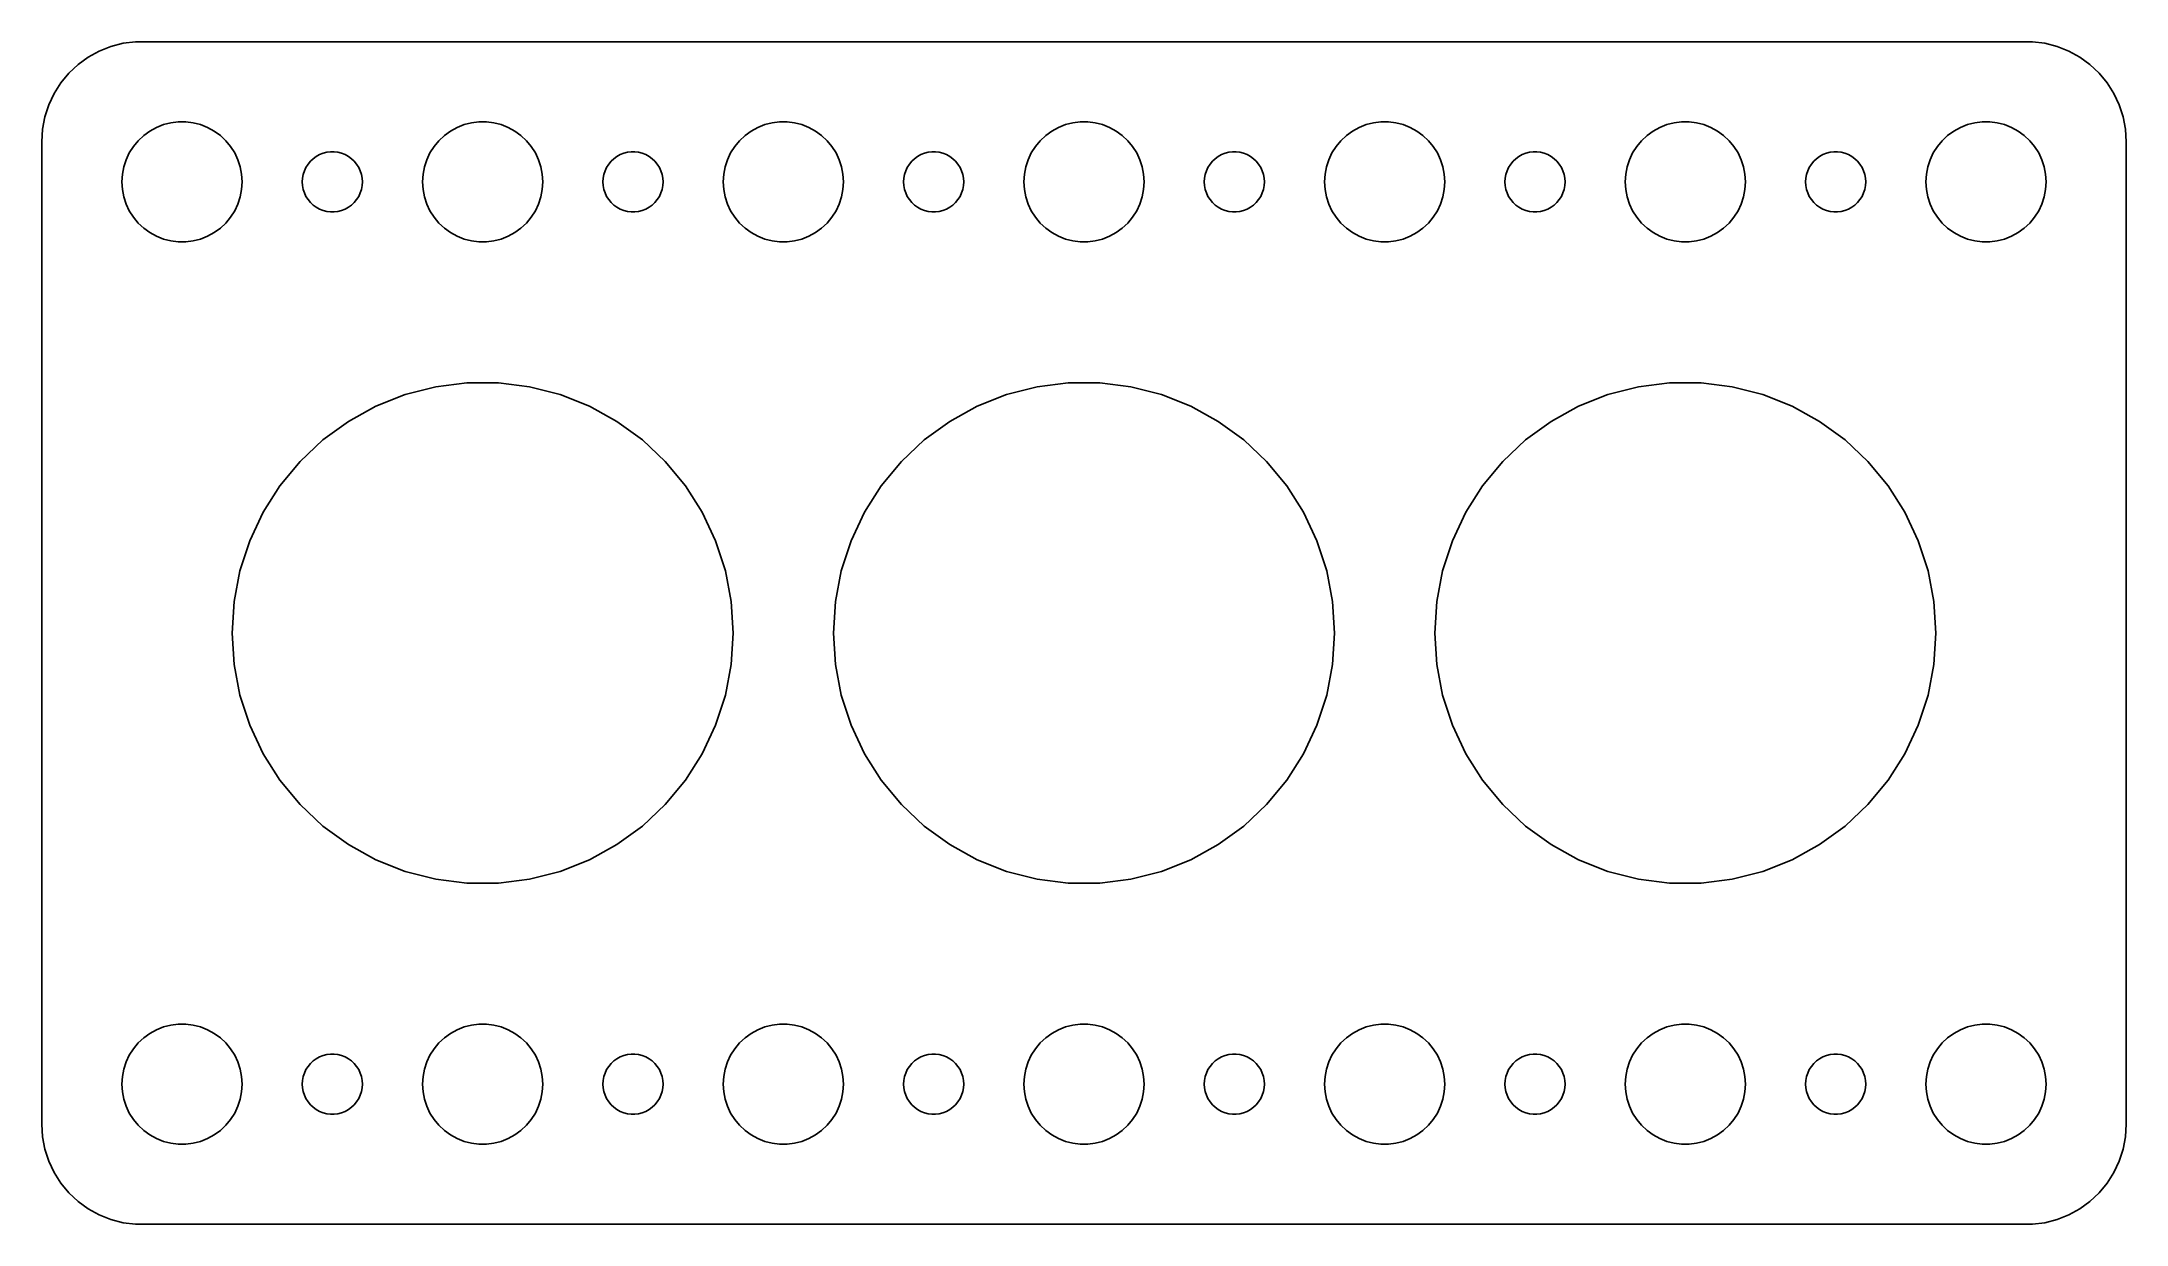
# Model space of a CAD drawing. Header units: metres. Extents: x -52 to 52, y 40 to 98.
import ezdxf

# ---------------------------------------------------------------- set-up
doc = ezdxf.new("R2010")
doc.units = ezdxf.units.M

msp = doc.modelspace()

# ---------------------------------------------------------------- linework, layer by layer
for p, q in [((-49.1289, 98.0241), (-49.6791, 97.7216)), ((-48.5451, 98.2553), (-49.1289, 98.0241)), ((-47.9369, 98.4114), (-48.5451, 98.2553)), ((-47.3139, 98.4901), (-47.9369, 98.4114)), ((47.3139, 98.4901), (-47.3139, 98.4901)), ((47.9369, 98.4114), (47.3139, 98.4901)), ((48.5451, 98.2553), (47.9369, 98.4114)), ((49.1289, 98.0241), (48.5451, 98.2553)), ((49.6791, 97.7216), (49.1289, 98.0241)), ((-50.6448, 96.9227), (-51.0451, 96.4389)), ((-50.1871, 97.3526), (-50.6448, 96.9227)), ((-49.6791, 97.7216), (-50.1871, 97.3526)), ((50.1871, 97.3526), (49.6791, 97.7216)), ((50.6448, 96.9227), (50.1871, 97.3526)), ((51.0451, 96.4389), (50.6448, 96.9227)), ((-51.3815, 95.9088), (-51.6489, 95.3406)), ((-51.0451, 96.4389), (-51.3815, 95.9088)), ((51.3815, 95.9088), (51.0451, 96.4389)), ((51.6489, 95.3406), (51.3815, 95.9088)), ((-51.8429, 94.7434), (-51.9606, 94.1267)), ((-51.6489, 95.3406), (-51.8429, 94.7434)), ((51.8429, 94.7434), (51.6489, 95.3406)), ((51.9606, 94.1267), (51.8429, 94.7434)), ((-51.9606, 94.1267), (-52, 93.5)), ((-47.1869, 93.5536), (-46.9123, 93.8115)), ((-46.9123, 93.8115), (-46.6075, 94.033)), ((-46.6075, 94.033), (-46.2773, 94.2145)), ((-46.2773, 94.2145), (-45.927, 94.3532)), ((-45.927, 94.3532), (-45.5621, 94.4469)), ((-45.5621, 94.4469), (-45.1884, 94.4941)), ((-45.1884, 94.4941), (-44.8116, 94.4941)), ((-44.8116, 94.4941), (-44.4379, 94.4469)), ((-44.4379, 94.4469), (-44.0729, 94.3532)), ((-44.0729, 94.3532), (-43.7227, 94.2145)), ((-43.7227, 94.2145), (-43.3925, 94.033)), ((-43.3925, 94.033), (-43.0877, 93.8115)), ((-43.0877, 93.8115), (-42.8131, 93.5536)), ((-32.1869, 93.5536), (-31.9123, 93.8115)), ((-31.9123, 93.8115), (-31.6075, 94.033)), ((-31.6075, 94.033), (-31.2773, 94.2145)), ((-31.2773, 94.2145), (-30.927, 94.3532)), ((-30.927, 94.3532), (-30.5621, 94.4469)), ((-30.5621, 94.4469), (-30.1884, 94.4941)), ((-30.1884, 94.4941), (-29.8116, 94.4941)), ((-29.8116, 94.4941), (-29.4379, 94.4469)), ((-29.4379, 94.4469), (-29.0729, 94.3532)), ((-29.0729, 94.3532), (-28.7227, 94.2145)), ((-28.7227, 94.2145), (-28.3925, 94.033)), ((-28.3925, 94.033), (-28.0877, 93.8115)), ((-28.0877, 93.8115), (-27.8131, 93.5536)), ((-17.1869, 93.5536), (-16.9123, 93.8115)), ((-16.9123, 93.8115), (-16.6075, 94.033)), ((-16.6075, 94.033), (-16.2773, 94.2145)), ((-16.2773, 94.2145), (-15.927, 94.3532)), ((-15.927, 94.3532), (-15.5621, 94.4469)), ((-15.5621, 94.4469), (-15.1884, 94.4941)), ((-15.1884, 94.4941), (-14.8116, 94.4941)), ((-14.8116, 94.4941), (-14.4379, 94.4469)), ((-14.4379, 94.4469), (-14.0729, 94.3532)), ((-14.0729, 94.3532), (-13.7227, 94.2145)), ((-13.7227, 94.2145), (-13.3925, 94.033)), ((-13.3925, 94.033), (-13.0877, 93.8115)), ((-13.0877, 93.8115), (-12.8131, 93.5536)), ((-2.1869, 93.5536), (-1.91226, 93.8115)), ((-1.91226, 93.8115), (-1.60747, 94.033)), ((-1.60747, 94.033), (-1.27733, 94.2145)), ((-1.27733, 94.2145), (-0.92705, 94.3532)), ((-0.92705, 94.3532), (-0.56213, 94.4469)), ((-0.56213, 94.4469), (-0.18837, 94.4941)), ((-0.18837, 94.4941), (0.18837, 94.4941)), ((0.18837, 94.4941), (0.56213, 94.4469)), ((0.56213, 94.4469), (0.92705, 94.3532)), ((0.92705, 94.3532), (1.27733, 94.2145)), ((1.27733, 94.2145), (1.60747, 94.033)), ((1.60747, 94.033), (1.91226, 93.8115)), ((1.91226, 93.8115), (2.1869, 93.5536)), ((12.8131, 93.5536), (13.0877, 93.8115)), ((13.0877, 93.8115), (13.3925, 94.033)), ((13.3925, 94.033), (13.7227, 94.2145)), ((13.7227, 94.2145), (14.0729, 94.3532)), ((14.0729, 94.3532), (14.4379, 94.4469)), ((14.4379, 94.4469), (14.8116, 94.4941)), ((14.8116, 94.4941), (15.1884, 94.4941)), ((15.1884, 94.4941), (15.5621, 94.4469)), ((15.5621, 94.4469), (15.927, 94.3532)), ((15.927, 94.3532), (16.2773, 94.2145)), ((16.2773, 94.2145), (16.6075, 94.033)), ((16.6075, 94.033), (16.9123, 93.8115)), ((16.9123, 93.8115), (17.1869, 93.5536)), ((27.8131, 93.5536), (28.0877, 93.8115)), ((28.0877, 93.8115), (28.3925, 94.033)), ((28.3925, 94.033), (28.7227, 94.2145)), ((28.7227, 94.2145), (29.0729, 94.3532)), ((29.0729, 94.3532), (29.4379, 94.4469)), ((29.4379, 94.4469), (29.8116, 94.4941)), ((29.8116, 94.4941), (30.1884, 94.4941)), ((30.1884, 94.4941), (30.5621, 94.4469)), ((30.5621, 94.4469), (30.927, 94.3532)), ((30.927, 94.3532), (31.2773, 94.2145)), ((31.2773, 94.2145), (31.6075, 94.033)), ((31.6075, 94.033), (31.9123, 93.8115)), ((31.9123, 93.8115), (32.1869, 93.5536)), ((42.8131, 93.5536), (43.0877, 93.8115)), ((43.0877, 93.8115), (43.3925, 94.033)), ((43.3925, 94.033), (43.7227, 94.2145)), ((43.7227, 94.2145), (44.0729, 94.3532)), ((44.0729, 94.3532), (44.4379, 94.4469)), ((44.4379, 94.4469), (44.8116, 94.4941)), ((44.8116, 94.4941), (45.1884, 94.4941)), ((45.1884, 94.4941), (45.5621, 94.4469)), ((45.5621, 94.4469), (45.927, 94.3532)), ((45.927, 94.3532), (46.2773, 94.2145)), ((46.2773, 94.2145), (46.6075, 94.033)), ((46.6075, 94.033), (46.9123, 93.8115)), ((46.9123, 93.8115), (47.1869, 93.5536)), ((52, 93.5), (51.9606, 94.1267)), ((-52, 93.5), (-52, 44.5)), ((-47.9057, 92.2461), (-47.7893, 92.6044)), ((-47.7893, 92.6044), (-47.6289, 92.9453)), ((-47.6289, 92.9453), (-47.427, 93.2634)), ((-47.427, 93.2634), (-47.1869, 93.5536)), ((-42.8131, 93.5536), (-42.5729, 93.2634)), ((-42.5729, 93.2634), (-42.3711, 92.9453)), ((-42.3711, 92.9453), (-42.2107, 92.6044)), ((-42.2107, 92.6044), (-42.0942, 92.2461)), ((-38.5934, 92.5268), (-38.4561, 92.6558)), ((-38.4561, 92.6558), (-38.3037, 92.7665)), ((-38.3037, 92.7665), (-38.1387, 92.8572)), ((-38.1387, 92.8572), (-37.9635, 92.9266)), ((-37.9635, 92.9266), (-37.7811, 92.9734)), ((-37.7811, 92.9734), (-37.5942, 92.997)), ((-37.5942, 92.997), (-37.4058, 92.997)), ((-37.4058, 92.997), (-37.2189, 92.9734)), ((-37.2189, 92.9734), (-37.0365, 92.9266)), ((-37.0365, 92.9266), (-36.8613, 92.8572)), ((-36.8613, 92.8572), (-36.6963, 92.7665)), ((-36.6963, 92.7665), (-36.5439, 92.6558)), ((-36.5439, 92.6558), (-36.4065, 92.5268)), ((-32.9057, 92.2461), (-32.7893, 92.6044)), ((-32.7893, 92.6044), (-32.6289, 92.9453)), ((-32.6289, 92.9453), (-32.427, 93.2634)), ((-32.427, 93.2634), (-32.1869, 93.5536)), ((-27.8131, 93.5536), (-27.5729, 93.2634)), ((-27.5729, 93.2634), (-27.3711, 92.9453)), ((-27.3711, 92.9453), (-27.2107, 92.6044)), ((-27.2107, 92.6044), (-27.0942, 92.2461)), ((-23.5934, 92.5268), (-23.4561, 92.6558)), ((-23.4561, 92.6558), (-23.3037, 92.7665)), ((-23.3037, 92.7665), (-23.1387, 92.8572)), ((-23.1387, 92.8572), (-22.9635, 92.9266)), ((-22.9635, 92.9266), (-22.7811, 92.9734)), ((-22.7811, 92.9734), (-22.5942, 92.997)), ((-22.5942, 92.997), (-22.4058, 92.997)), ((-22.4058, 92.997), (-22.2189, 92.9734)), ((-22.2189, 92.9734), (-22.0365, 92.9266)), ((-22.0365, 92.9266), (-21.8613, 92.8572)), ((-21.8613, 92.8572), (-21.6963, 92.7665)), ((-21.6963, 92.7665), (-21.5439, 92.6558)), ((-21.5439, 92.6558), (-21.4065, 92.5268)), ((-17.9057, 92.2461), (-17.7893, 92.6044)), ((-17.7893, 92.6044), (-17.6289, 92.9453)), ((-17.6289, 92.9453), (-17.427, 93.2634)), ((-17.427, 93.2634), (-17.1869, 93.5536)), ((-12.8131, 93.5536), (-12.5729, 93.2634)), ((-12.5729, 93.2634), (-12.3711, 92.9453)), ((-12.3711, 92.9453), (-12.2107, 92.6044)), ((-12.2107, 92.6044), (-12.0942, 92.2461)), ((-8.59344, 92.5268), (-8.45613, 92.6558)), ((-8.45613, 92.6558), (-8.30373, 92.7665)), ((-8.30373, 92.7665), (-8.13866, 92.8572)), ((-8.13866, 92.8572), (-7.96352, 92.9266)), ((-7.96352, 92.9266), (-7.78107, 92.9734)), ((-7.78107, 92.9734), (-7.59418, 92.997)), ((-7.59418, 92.997), (-7.40581, 92.997)), ((-7.40581, 92.997), (-7.21892, 92.9734)), ((-7.21892, 92.9734), (-7.03647, 92.9266)), ((-7.03647, 92.9266), (-6.86133, 92.8572)), ((-6.86133, 92.8572), (-6.69626, 92.7665)), ((-6.69626, 92.7665), (-6.54385, 92.6558)), ((-6.54385, 92.6558), (-6.40654, 92.5268)), ((-2.90575, 92.2461), (-2.78932, 92.6044)), ((-2.78932, 92.6044), (-2.62891, 92.9453)), ((-2.62891, 92.9453), (-2.42705, 93.2634)), ((-2.42705, 93.2634), (-2.1869, 93.5536)), ((2.1869, 93.5536), (2.42705, 93.2634)), ((2.42705, 93.2634), (2.62891, 92.9453)), ((2.62891, 92.9453), (2.78932, 92.6044)), ((2.78932, 92.6044), (2.90575, 92.2461)), ((6.40654, 92.5268), (6.54385, 92.6558)), ((6.54385, 92.6558), (6.69626, 92.7665)), ((6.69626, 92.7665), (6.86133, 92.8572)), ((6.86133, 92.8572), (7.03647, 92.9266)), ((7.03647, 92.9266), (7.21892, 92.9734)), ((7.21892, 92.9734), (7.40581, 92.997)), ((7.40581, 92.997), (7.59418, 92.997)), ((7.59418, 92.997), (7.78107, 92.9734)), ((7.78107, 92.9734), (7.96352, 92.9266)), ((7.96352, 92.9266), (8.13866, 92.8572)), ((8.13866, 92.8572), (8.30373, 92.7665)), ((8.30373, 92.7665), (8.45613, 92.6558)), ((8.45613, 92.6558), (8.59344, 92.5268)), ((12.0942, 92.2461), (12.2107, 92.6044)), ((12.2107, 92.6044), (12.3711, 92.9453)), ((12.3711, 92.9453), (12.5729, 93.2634)), ((12.5729, 93.2634), (12.8131, 93.5536)), ((17.1869, 93.5536), (17.427, 93.2634)), ((17.427, 93.2634), (17.6289, 92.9453)), ((17.6289, 92.9453), (17.7893, 92.6044)), ((17.7893, 92.6044), (17.9057, 92.2461)), ((21.4065, 92.5268), (21.5439, 92.6558)), ((21.5439, 92.6558), (21.6963, 92.7665)), ((21.6963, 92.7665), (21.8613, 92.8572)), ((21.8613, 92.8572), (22.0365, 92.9266)), ((22.0365, 92.9266), (22.2189, 92.9734)), ((22.2189, 92.9734), (22.4058, 92.997)), ((22.4058, 92.997), (22.5942, 92.997)), ((22.5942, 92.997), (22.7811, 92.9734)), ((22.7811, 92.9734), (22.9635, 92.9266)), ((22.9635, 92.9266), (23.1387, 92.8572)), ((23.1387, 92.8572), (23.3037, 92.7665)), ((23.3037, 92.7665), (23.4561, 92.6558)), ((23.4561, 92.6558), (23.5934, 92.5268)), ((27.0942, 92.2461), (27.2107, 92.6044)), ((27.2107, 92.6044), (27.3711, 92.9453)), ((27.3711, 92.9453), (27.5729, 93.2634)), ((27.5729, 93.2634), (27.8131, 93.5536)), ((32.1869, 93.5536), (32.427, 93.2634)), ((32.427, 93.2634), (32.6289, 92.9453)), ((32.6289, 92.9453), (32.7893, 92.6044)), ((32.7893, 92.6044), (32.9057, 92.2461)), ((36.4065, 92.5268), (36.5439, 92.6558)), ((36.5439, 92.6558), (36.6963, 92.7665)), ((36.6963, 92.7665), (36.8613, 92.8572)), ((36.8613, 92.8572), (37.0365, 92.9266)), ((37.0365, 92.9266), (37.2189, 92.9734)), ((37.2189, 92.9734), (37.4058, 92.997)), ((37.4058, 92.997), (37.5942, 92.997)), ((37.5942, 92.997), (37.7811, 92.9734)), ((37.7811, 92.9734), (37.9635, 92.9266)), ((37.9635, 92.9266), (38.1387, 92.8572)), ((38.1387, 92.8572), (38.3037, 92.7665)), ((38.3037, 92.7665), (38.4561, 92.6558)), ((38.4561, 92.6558), (38.5934, 92.5268)), ((42.0942, 92.2461), (42.2107, 92.6044)), ((42.2107, 92.6044), (42.3711, 92.9453)), ((42.3711, 92.9453), (42.5729, 93.2634)), ((42.5729, 93.2634), (42.8131, 93.5536)), ((47.1869, 93.5536), (47.427, 93.2634)), ((47.427, 93.2634), (47.6289, 92.9453)), ((47.6289, 92.9453), (47.7893, 92.6044)), ((47.7893, 92.6044), (47.9057, 92.2461)), ((52, 44.5), (52, 93.5)), ((-48, 91.5), (-47.9763, 91.876)), ((-47.9763, 91.876), (-47.9057, 92.2461)), ((-42.0942, 92.2461), (-42.0237, 91.876)), ((-42.0237, 91.876), (-42, 91.5)), ((-39, 91.5), (-38.9882, 91.688)), ((-38.9882, 91.688), (-38.9529, 91.873)), ((-38.9529, 91.873), (-38.8947, 92.0522)), ((-38.8947, 92.0522), (-38.8145, 92.2226)), ((-38.8145, 92.2226), (-38.7135, 92.3817)), ((-38.7135, 92.3817), (-38.5934, 92.5268)), ((-36.4065, 92.5268), (-36.2865, 92.3817)), ((-36.2865, 92.3817), (-36.1855, 92.2226)), ((-36.1855, 92.2226), (-36.1053, 92.0522)), ((-36.1053, 92.0522), (-36.0471, 91.873)), ((-36.0471, 91.873), (-36.0118, 91.688)), ((-36.0118, 91.688), (-36, 91.5)), ((-33, 91.5), (-32.9763, 91.876)), ((-32.9763, 91.876), (-32.9057, 92.2461)), ((-27.0942, 92.2461), (-27.0237, 91.876)), ((-27.0237, 91.876), (-27, 91.5)), ((-24, 91.5), (-23.9882, 91.688)), ((-23.9882, 91.688), (-23.9529, 91.873)), ((-23.9529, 91.873), (-23.8947, 92.0522)), ((-23.8947, 92.0522), (-23.8145, 92.2226)), ((-23.8145, 92.2226), (-23.7135, 92.3817)), ((-23.7135, 92.3817), (-23.5934, 92.5268)), ((-21.4065, 92.5268), (-21.2865, 92.3817)), ((-21.2865, 92.3817), (-21.1855, 92.2226)), ((-21.1855, 92.2226), (-21.1053, 92.0522)), ((-21.1053, 92.0522), (-21.0471, 91.873)), ((-21.0471, 91.873), (-21.0118, 91.688)), ((-21.0118, 91.688), (-21, 91.5)), ((-18, 91.5), (-17.9763, 91.876)), ((-17.9763, 91.876), (-17.9057, 92.2461)), ((-12.0942, 92.2461), (-12.0237, 91.876)), ((-12.0237, 91.876), (-12, 91.5)), ((-9, 91.5), (-8.98816, 91.688)), ((-8.98816, 91.688), (-8.95287, 91.873)), ((-8.95287, 91.873), (-8.89465, 92.0522)), ((-8.89465, 92.0522), (-8.81445, 92.2226)), ((-8.81445, 92.2226), (-8.71352, 92.3817)), ((-8.71352, 92.3817), (-8.59344, 92.5268)), ((-6.40654, 92.5268), (-6.28647, 92.3817)), ((-6.28647, 92.3817), (-6.18553, 92.2226)), ((-6.18553, 92.2226), (-6.10533, 92.0522)), ((-6.10533, 92.0522), (-6.04712, 91.873)), ((-6.04712, 91.873), (-6.01183, 91.688)), ((-6.01183, 91.688), (-6, 91.5)), ((-3, 91.5), (-2.97633, 91.876)), ((-2.97633, 91.876), (-2.90575, 92.2461)), ((2.90575, 92.2461), (2.97633, 91.876)), ((2.97633, 91.876), (3, 91.5)), ((6, 91.5), (6.01183, 91.688)), ((6.01183, 91.688), (6.04712, 91.873)), ((6.04712, 91.873), (6.10533, 92.0522)), ((6.10533, 92.0522), (6.18553, 92.2226)), ((6.18553, 92.2226), (6.28647, 92.3817)), ((6.28647, 92.3817), (6.40654, 92.5268)), ((8.59344, 92.5268), (8.71352, 92.3817)), ((8.71352, 92.3817), (8.81445, 92.2226)), ((8.81445, 92.2226), (8.89465, 92.0522)), ((8.89465, 92.0522), (8.95287, 91.873)), ((8.95287, 91.873), (8.98816, 91.688)), ((8.98816, 91.688), (9, 91.5)), ((12, 91.5), (12.0237, 91.876)), ((12.0237, 91.876), (12.0942, 92.2461)), ((17.9057, 92.2461), (17.9763, 91.876)), ((17.9763, 91.876), (18, 91.5)), ((21, 91.5), (21.0118, 91.688)), ((21.0118, 91.688), (21.0471, 91.873)), ((21.0471, 91.873), (21.1053, 92.0522)), ((21.1053, 92.0522), (21.1855, 92.2226)), ((21.1855, 92.2226), (21.2865, 92.3817)), ((21.2865, 92.3817), (21.4065, 92.5268)), ((23.5934, 92.5268), (23.7135, 92.3817)), ((23.7135, 92.3817), (23.8145, 92.2226)), ((23.8145, 92.2226), (23.8947, 92.0522)), ((23.8947, 92.0522), (23.9529, 91.873)), ((23.9529, 91.873), (23.9882, 91.688)), ((23.9882, 91.688), (24, 91.5)), ((27, 91.5), (27.0237, 91.876)), ((27.0237, 91.876), (27.0942, 92.2461)), ((32.9057, 92.2461), (32.9763, 91.876)), ((32.9763, 91.876), (33, 91.5)), ((36, 91.5), (36.0118, 91.688)), ((36.0118, 91.688), (36.0471, 91.873)), ((36.0471, 91.873), (36.1053, 92.0522)), ((36.1053, 92.0522), (36.1855, 92.2226)), ((36.1855, 92.2226), (36.2865, 92.3817)), ((36.2865, 92.3817), (36.4065, 92.5268)), ((38.5934, 92.5268), (38.7135, 92.3817)), ((38.7135, 92.3817), (38.8145, 92.2226)), ((38.8145, 92.2226), (38.8947, 92.0522)), ((38.8947, 92.0522), (38.9529, 91.873)), ((38.9529, 91.873), (38.9882, 91.688)), ((38.9882, 91.688), (39, 91.5)), ((42, 91.5), (42.0237, 91.876)), ((42.0237, 91.876), (42.0942, 92.2461)), ((47.9057, 92.2461), (47.9763, 91.876)), ((47.9763, 91.876), (48, 91.5)), ((-47.9763, 91.124), (-48, 91.5)), ((-47.9057, 90.7539), (-47.9763, 91.124)), ((-47.7893, 90.3956), (-47.9057, 90.7539)), ((-42.0942, 90.7539), (-42.2107, 90.3956)), ((-42.0237, 91.124), (-42.0942, 90.7539)), ((-42, 91.5), (-42.0237, 91.124)), ((-38.9882, 91.312), (-39, 91.5)), ((-38.9529, 91.127), (-38.9882, 91.312)), ((-38.8947, 90.9478), (-38.9529, 91.127)), ((-38.8145, 90.7774), (-38.8947, 90.9478)), ((-38.7135, 90.6183), (-38.8145, 90.7774)), ((-38.5934, 90.4732), (-38.7135, 90.6183)), ((-36.2865, 90.6183), (-36.4065, 90.4732)), ((-36.1855, 90.7774), (-36.2865, 90.6183)), ((-36.1053, 90.9478), (-36.1855, 90.7774)), ((-36.0471, 91.127), (-36.1053, 90.9478)), ((-36.0118, 91.312), (-36.0471, 91.127)), ((-36, 91.5), (-36.0118, 91.312)), ((-32.9763, 91.124), (-33, 91.5)), ((-32.9057, 90.7539), (-32.9763, 91.124)), ((-32.7893, 90.3956), (-32.9057, 90.7539)), ((-27.0942, 90.7539), (-27.2107, 90.3956)), ((-27.0237, 91.124), (-27.0942, 90.7539)), ((-27, 91.5), (-27.0237, 91.124)), ((-23.9882, 91.312), (-24, 91.5)), ((-23.9529, 91.127), (-23.9882, 91.312)), ((-23.8947, 90.9478), (-23.9529, 91.127)), ((-23.8145, 90.7774), (-23.8947, 90.9478)), ((-23.7135, 90.6183), (-23.8145, 90.7774)), ((-23.5934, 90.4732), (-23.7135, 90.6183)), ((-21.2865, 90.6183), (-21.4065, 90.4732)), ((-21.1855, 90.7774), (-21.2865, 90.6183)), ((-21.1053, 90.9478), (-21.1855, 90.7774)), ((-21.0471, 91.127), (-21.1053, 90.9478)), ((-21.0118, 91.312), (-21.0471, 91.127)), ((-21, 91.5), (-21.0118, 91.312)), ((-17.9763, 91.124), (-18, 91.5)), ((-17.9057, 90.7539), (-17.9763, 91.124)), ((-17.7893, 90.3956), (-17.9057, 90.7539)), ((-12.0942, 90.7539), (-12.2107, 90.3956)), ((-12.0237, 91.124), (-12.0942, 90.7539)), ((-12, 91.5), (-12.0237, 91.124)), ((-8.98816, 91.312), (-9, 91.5)), ((-8.95287, 91.127), (-8.98816, 91.312)), ((-8.89465, 90.9478), (-8.95287, 91.127)), ((-8.81445, 90.7774), (-8.89465, 90.9478)), ((-8.71352, 90.6183), (-8.81445, 90.7774)), ((-8.59344, 90.4732), (-8.71352, 90.6183)), ((-6.28647, 90.6183), (-6.40654, 90.4732)), ((-6.18553, 90.7774), (-6.28647, 90.6183)), ((-6.10533, 90.9478), (-6.18553, 90.7774)), ((-6.04712, 91.127), (-6.10533, 90.9478)), ((-6.01183, 91.312), (-6.04712, 91.127)), ((-6, 91.5), (-6.01183, 91.312)), ((-2.97633, 91.124), (-3, 91.5)), ((-2.90575, 90.7539), (-2.97633, 91.124)), ((-2.78932, 90.3956), (-2.90575, 90.7539)), ((2.90575, 90.7539), (2.78932, 90.3956)), ((2.97633, 91.124), (2.90575, 90.7539)), ((3, 91.5), (2.97633, 91.124)), ((6.01183, 91.312), (6, 91.5)), ((6.04712, 91.127), (6.01183, 91.312)), ((6.10533, 90.9478), (6.04712, 91.127)), ((6.18553, 90.7774), (6.10533, 90.9478)), ((6.28647, 90.6183), (6.18553, 90.7774)), ((6.40654, 90.4732), (6.28647, 90.6183)), ((8.71352, 90.6183), (8.59344, 90.4732)), ((8.81445, 90.7774), (8.71352, 90.6183)), ((8.89465, 90.9478), (8.81445, 90.7774)), ((8.95287, 91.127), (8.89465, 90.9478)), ((8.98816, 91.312), (8.95287, 91.127)), ((9, 91.5), (8.98816, 91.312)), ((12.0237, 91.124), (12, 91.5)), ((12.0942, 90.7539), (12.0237, 91.124)), ((12.2107, 90.3956), (12.0942, 90.7539)), ((17.9057, 90.7539), (17.7893, 90.3956)), ((17.9763, 91.124), (17.9057, 90.7539)), ((18, 91.5), (17.9763, 91.124)), ((21.0118, 91.312), (21, 91.5)), ((21.0471, 91.127), (21.0118, 91.312)), ((21.1053, 90.9478), (21.0471, 91.127)), ((21.1855, 90.7774), (21.1053, 90.9478)), ((21.2865, 90.6183), (21.1855, 90.7774)), ((21.4065, 90.4732), (21.2865, 90.6183)), ((23.7135, 90.6183), (23.5934, 90.4732)), ((23.8145, 90.7774), (23.7135, 90.6183)), ((23.8947, 90.9478), (23.8145, 90.7774)), ((23.9529, 91.127), (23.8947, 90.9478)), ((23.9882, 91.312), (23.9529, 91.127)), ((24, 91.5), (23.9882, 91.312)), ((27.0237, 91.124), (27, 91.5)), ((27.0942, 90.7539), (27.0237, 91.124)), ((27.2107, 90.3956), (27.0942, 90.7539)), ((32.9057, 90.7539), (32.7893, 90.3956)), ((32.9763, 91.124), (32.9057, 90.7539)), ((33, 91.5), (32.9763, 91.124)), ((36.0118, 91.312), (36, 91.5)), ((36.0471, 91.127), (36.0118, 91.312)), ((36.1053, 90.9478), (36.0471, 91.127)), ((36.1855, 90.7774), (36.1053, 90.9478)), ((36.2865, 90.6183), (36.1855, 90.7774)), ((36.4065, 90.4732), (36.2865, 90.6183)), ((38.7135, 90.6183), (38.5934, 90.4732)), ((38.8145, 90.7774), (38.7135, 90.6183)), ((38.8947, 90.9478), (38.8145, 90.7774)), ((38.9529, 91.127), (38.8947, 90.9478)), ((38.9882, 91.312), (38.9529, 91.127)), ((39, 91.5), (38.9882, 91.312)), ((42.0237, 91.124), (42, 91.5)), ((42.0942, 90.7539), (42.0237, 91.124)), ((42.2107, 90.3956), (42.0942, 90.7539)), ((47.9057, 90.7539), (47.7893, 90.3956)), ((47.9763, 91.124), (47.9057, 90.7539)), ((48, 91.5), (47.9763, 91.124)), ((-47.6289, 90.0547), (-47.7893, 90.3956)), ((-47.427, 89.7366), (-47.6289, 90.0547)), ((-47.1869, 89.4464), (-47.427, 89.7366)), ((-46.9123, 89.1884), (-47.1869, 89.4464)), ((-42.8131, 89.4464), (-43.0877, 89.1884)), ((-42.5729, 89.7366), (-42.8131, 89.4464)), ((-42.3711, 90.0547), (-42.5729, 89.7366)), ((-42.2107, 90.3956), (-42.3711, 90.0547)), ((-38.4561, 90.3442), (-38.5934, 90.4732)), ((-38.3037, 90.2335), (-38.4561, 90.3442)), ((-38.1387, 90.1427), (-38.3037, 90.2335)), ((-37.9635, 90.0734), (-38.1387, 90.1427)), ((-37.7811, 90.0266), (-37.9635, 90.0734)), ((-37.5942, 90.003), (-37.7811, 90.0266)), ((-37.4058, 90.003), (-37.5942, 90.003)), ((-37.2189, 90.0266), (-37.4058, 90.003)), ((-37.0365, 90.0734), (-37.2189, 90.0266)), ((-36.8613, 90.1427), (-37.0365, 90.0734)), ((-36.6963, 90.2335), (-36.8613, 90.1427)), ((-36.5439, 90.3442), (-36.6963, 90.2335)), ((-36.4065, 90.4732), (-36.5439, 90.3442)), ((-32.6289, 90.0547), (-32.7893, 90.3956)), ((-32.427, 89.7366), (-32.6289, 90.0547)), ((-32.1869, 89.4464), (-32.427, 89.7366)), ((-31.9123, 89.1884), (-32.1869, 89.4464)), ((-27.8131, 89.4464), (-28.0877, 89.1884)), ((-27.5729, 89.7366), (-27.8131, 89.4464)), ((-27.3711, 90.0547), (-27.5729, 89.7366)), ((-27.2107, 90.3956), (-27.3711, 90.0547)), ((-23.4561, 90.3442), (-23.5934, 90.4732)), ((-23.3037, 90.2335), (-23.4561, 90.3442)), ((-23.1387, 90.1427), (-23.3037, 90.2335)), ((-22.9635, 90.0734), (-23.1387, 90.1427)), ((-22.7811, 90.0266), (-22.9635, 90.0734)), ((-22.5942, 90.003), (-22.7811, 90.0266)), ((-22.4058, 90.003), (-22.5942, 90.003)), ((-22.2189, 90.0266), (-22.4058, 90.003)), ((-22.0365, 90.0734), (-22.2189, 90.0266)), ((-21.8613, 90.1427), (-22.0365, 90.0734)), ((-21.6963, 90.2335), (-21.8613, 90.1427)), ((-21.5439, 90.3442), (-21.6963, 90.2335)), ((-21.4065, 90.4732), (-21.5439, 90.3442)), ((-17.6289, 90.0547), (-17.7893, 90.3956)), ((-17.427, 89.7366), (-17.6289, 90.0547)), ((-17.1869, 89.4464), (-17.427, 89.7366)), ((-16.9123, 89.1884), (-17.1869, 89.4464)), ((-12.8131, 89.4464), (-13.0877, 89.1884)), ((-12.5729, 89.7366), (-12.8131, 89.4464)), ((-12.3711, 90.0547), (-12.5729, 89.7366)), ((-12.2107, 90.3956), (-12.3711, 90.0547)), ((-8.45613, 90.3442), (-8.59344, 90.4732)), ((-8.30373, 90.2335), (-8.45613, 90.3442)), ((-8.13866, 90.1427), (-8.30373, 90.2335)), ((-7.96352, 90.0734), (-8.13866, 90.1427)), ((-7.78107, 90.0266), (-7.96352, 90.0734)), ((-7.59418, 90.003), (-7.78107, 90.0266)), ((-7.40581, 90.003), (-7.59418, 90.003)), ((-7.21892, 90.0266), (-7.40581, 90.003)), ((-7.03647, 90.0734), (-7.21892, 90.0266)), ((-6.86133, 90.1427), (-7.03647, 90.0734)), ((-6.69626, 90.2335), (-6.86133, 90.1427)), ((-6.54385, 90.3442), (-6.69626, 90.2335)), ((-6.40654, 90.4732), (-6.54385, 90.3442)), ((-2.62891, 90.0547), (-2.78932, 90.3956)), ((-2.42705, 89.7366), (-2.62891, 90.0547)), ((-2.1869, 89.4464), (-2.42705, 89.7366)), ((-1.91226, 89.1884), (-2.1869, 89.4464)), ((2.1869, 89.4464), (1.91226, 89.1884)), ((2.42705, 89.7366), (2.1869, 89.4464)), ((2.62891, 90.0547), (2.42705, 89.7366)), ((2.78932, 90.3956), (2.62891, 90.0547)), ((6.54385, 90.3442), (6.40654, 90.4732)), ((6.69626, 90.2335), (6.54385, 90.3442)), ((6.86133, 90.1427), (6.69626, 90.2335)), ((7.03647, 90.0734), (6.86133, 90.1427)), ((7.21892, 90.0266), (7.03647, 90.0734)), ((7.40581, 90.003), (7.21892, 90.0266)), ((7.59418, 90.003), (7.40581, 90.003)), ((7.78107, 90.0266), (7.59418, 90.003)), ((7.96352, 90.0734), (7.78107, 90.0266)), ((8.13866, 90.1427), (7.96352, 90.0734)), ((8.30373, 90.2335), (8.13866, 90.1427)), ((8.45613, 90.3442), (8.30373, 90.2335)), ((8.59344, 90.4732), (8.45613, 90.3442)), ((12.3711, 90.0547), (12.2107, 90.3956)), ((12.5729, 89.7366), (12.3711, 90.0547)), ((12.8131, 89.4464), (12.5729, 89.7366)), ((13.0877, 89.1884), (12.8131, 89.4464)), ((17.1869, 89.4464), (16.9123, 89.1884)), ((17.427, 89.7366), (17.1869, 89.4464)), ((17.6289, 90.0547), (17.427, 89.7366)), ((17.7893, 90.3956), (17.6289, 90.0547)), ((21.5439, 90.3442), (21.4065, 90.4732)), ((21.6963, 90.2335), (21.5439, 90.3442)), ((21.8613, 90.1427), (21.6963, 90.2335)), ((22.0365, 90.0734), (21.8613, 90.1427)), ((22.2189, 90.0266), (22.0365, 90.0734)), ((22.4058, 90.003), (22.2189, 90.0266)), ((22.5942, 90.003), (22.4058, 90.003)), ((22.7811, 90.0266), (22.5942, 90.003)), ((22.9635, 90.0734), (22.7811, 90.0266)), ((23.1387, 90.1427), (22.9635, 90.0734)), ((23.3037, 90.2335), (23.1387, 90.1427)), ((23.4561, 90.3442), (23.3037, 90.2335)), ((23.5934, 90.4732), (23.4561, 90.3442)), ((27.3711, 90.0547), (27.2107, 90.3956)), ((27.5729, 89.7366), (27.3711, 90.0547)), ((27.8131, 89.4464), (27.5729, 89.7366)), ((28.0877, 89.1884), (27.8131, 89.4464)), ((32.1869, 89.4464), (31.9123, 89.1884)), ((32.427, 89.7366), (32.1869, 89.4464)), ((32.6289, 90.0547), (32.427, 89.7366)), ((32.7893, 90.3956), (32.6289, 90.0547)), ((36.5439, 90.3442), (36.4065, 90.4732)), ((36.6963, 90.2335), (36.5439, 90.3442)), ((36.8613, 90.1427), (36.6963, 90.2335)), ((37.0365, 90.0734), (36.8613, 90.1427)), ((37.2189, 90.0266), (37.0365, 90.0734)), ((37.4058, 90.003), (37.2189, 90.0266)), ((37.5942, 90.003), (37.4058, 90.003)), ((37.7811, 90.0266), (37.5942, 90.003)), ((37.9635, 90.0734), (37.7811, 90.0266)), ((38.1387, 90.1427), (37.9635, 90.0734)), ((38.3037, 90.2335), (38.1387, 90.1427)), ((38.4561, 90.3442), (38.3037, 90.2335)), ((38.5934, 90.4732), (38.4561, 90.3442)), ((42.3711, 90.0547), (42.2107, 90.3956)), ((42.5729, 89.7366), (42.3711, 90.0547)), ((42.8131, 89.4464), (42.5729, 89.7366)), ((43.0877, 89.1884), (42.8131, 89.4464)), ((47.1869, 89.4464), (46.9123, 89.1884)), ((47.427, 89.7366), (47.1869, 89.4464)), ((47.6289, 90.0547), (47.427, 89.7366)), ((47.7893, 90.3956), (47.6289, 90.0547)), ((-46.6075, 88.967), (-46.9123, 89.1884)), ((-46.2773, 88.7855), (-46.6075, 88.967)), ((-45.927, 88.6468), (-46.2773, 88.7855)), ((-45.5621, 88.5531), (-45.927, 88.6468)), ((-45.1884, 88.5059), (-45.5621, 88.5531)), ((-44.8116, 88.5059), (-45.1884, 88.5059)), ((-44.4379, 88.5531), (-44.8116, 88.5059)), ((-44.0729, 88.6468), (-44.4379, 88.5531)), ((-43.7227, 88.7855), (-44.0729, 88.6468)), ((-43.3925, 88.967), (-43.7227, 88.7855)), ((-43.0877, 89.1884), (-43.3925, 88.967)), ((-31.6075, 88.967), (-31.9123, 89.1884)), ((-31.2773, 88.7855), (-31.6075, 88.967)), ((-30.927, 88.6468), (-31.2773, 88.7855)), ((-30.5621, 88.5531), (-30.927, 88.6468)), ((-30.1884, 88.5059), (-30.5621, 88.5531)), ((-29.8116, 88.5059), (-30.1884, 88.5059)), ((-29.4379, 88.5531), (-29.8116, 88.5059)), ((-29.0729, 88.6468), (-29.4379, 88.5531)), ((-28.7227, 88.7855), (-29.0729, 88.6468)), ((-28.3925, 88.967), (-28.7227, 88.7855)), ((-28.0877, 89.1884), (-28.3925, 88.967)), ((-16.6075, 88.967), (-16.9123, 89.1884)), ((-16.2773, 88.7855), (-16.6075, 88.967)), ((-15.927, 88.6468), (-16.2773, 88.7855)), ((-15.5621, 88.5531), (-15.927, 88.6468)), ((-15.1884, 88.5059), (-15.5621, 88.5531)), ((-14.8116, 88.5059), (-15.1884, 88.5059)), ((-14.4379, 88.5531), (-14.8116, 88.5059)), ((-14.0729, 88.6468), (-14.4379, 88.5531)), ((-13.7227, 88.7855), (-14.0729, 88.6468)), ((-13.3925, 88.967), (-13.7227, 88.7855)), ((-13.0877, 89.1884), (-13.3925, 88.967)), ((-1.60747, 88.967), (-1.91226, 89.1884)), ((-1.27733, 88.7855), (-1.60747, 88.967)), ((-0.92705, 88.6468), (-1.27733, 88.7855)), ((-0.56213, 88.5531), (-0.92705, 88.6468)), ((-0.18837, 88.5059), (-0.56213, 88.5531)), ((0.18837, 88.5059), (-0.18837, 88.5059)), ((0.56213, 88.5531), (0.18837, 88.5059)), ((0.92705, 88.6468), (0.56213, 88.5531)), ((1.27733, 88.7855), (0.92705, 88.6468)), ((1.60747, 88.967), (1.27733, 88.7855)), ((1.91226, 89.1884), (1.60747, 88.967)), ((13.3925, 88.967), (13.0877, 89.1884)), ((13.7227, 88.7855), (13.3925, 88.967)), ((14.0729, 88.6468), (13.7227, 88.7855)), ((14.4379, 88.5531), (14.0729, 88.6468)), ((14.8116, 88.5059), (14.4379, 88.5531)), ((15.1884, 88.5059), (14.8116, 88.5059)), ((15.5621, 88.5531), (15.1884, 88.5059)), ((15.927, 88.6468), (15.5621, 88.5531)), ((16.2773, 88.7855), (15.927, 88.6468)), ((16.6075, 88.967), (16.2773, 88.7855)), ((16.9123, 89.1884), (16.6075, 88.967)), ((28.3925, 88.967), (28.0877, 89.1884)), ((28.7227, 88.7855), (28.3925, 88.967)), ((29.0729, 88.6468), (28.7227, 88.7855)), ((29.4379, 88.5531), (29.0729, 88.6468)), ((29.8116, 88.5059), (29.4379, 88.5531)), ((30.1884, 88.5059), (29.8116, 88.5059)), ((30.5621, 88.5531), (30.1884, 88.5059)), ((30.927, 88.6468), (30.5621, 88.5531)), ((31.2773, 88.7855), (30.927, 88.6468)), ((31.6075, 88.967), (31.2773, 88.7855)), ((31.9123, 89.1884), (31.6075, 88.967)), ((43.3925, 88.967), (43.0877, 89.1884)), ((43.7227, 88.7855), (43.3925, 88.967)), ((44.0729, 88.6468), (43.7227, 88.7855)), ((44.4379, 88.5531), (44.0729, 88.6468)), ((44.8116, 88.5059), (44.4379, 88.5531)), ((45.1884, 88.5059), (44.8116, 88.5059)), ((45.5621, 88.5531), (45.1884, 88.5059)), ((45.927, 88.6468), (45.5621, 88.5531)), ((46.2773, 88.7855), (45.927, 88.6468)), ((46.6075, 88.967), (46.2773, 88.7855)), ((46.9123, 89.1884), (46.6075, 88.967)), ((-33.8627, 80.8882), (-32.3423, 81.2786)), ((-32.3423, 81.2786), (-30.7849, 81.4753)), ((-30.7849, 81.4753), (-29.2151, 81.4753)), ((-29.2151, 81.4753), (-27.6577, 81.2786)), ((-27.6577, 81.2786), (-26.1373, 80.8882)), ((-3.8627, 80.8882), (-2.34225, 81.2786)), ((-2.34225, 81.2786), (-0.78487, 81.4753)), ((-0.78487, 81.4753), (0.78487, 81.4753)), ((0.78487, 81.4753), (2.34225, 81.2786)), ((2.34225, 81.2786), (3.8627, 80.8882)), ((26.1373, 80.8882), (27.6577, 81.2786)), ((27.6577, 81.2786), (29.2151, 81.4753)), ((29.2151, 81.4753), (30.7849, 81.4753)), ((30.7849, 81.4753), (32.3423, 81.2786)), ((32.3423, 81.2786), (33.8627, 80.8882)), ((-36.6978, 79.5541), (-35.3222, 80.3103)), ((-35.3222, 80.3103), (-33.8627, 80.8882)), ((-26.1373, 80.8882), (-24.6777, 80.3103)), ((-24.6777, 80.3103), (-23.3022, 79.5541)), ((-6.69783, 79.5541), (-5.32224, 80.3103)), ((-5.32224, 80.3103), (-3.8627, 80.8882)), ((3.8627, 80.8882), (5.32224, 80.3103)), ((5.32224, 80.3103), (6.69783, 79.5541)), ((23.3022, 79.5541), (24.6777, 80.3103)), ((24.6777, 80.3103), (26.1373, 80.8882)), ((33.8627, 80.8882), (35.3222, 80.3103)), ((35.3222, 80.3103), (36.6978, 79.5541)), ((-37.9678, 78.6314), (-36.6978, 79.5541)), ((-23.3022, 79.5541), (-22.0322, 78.6314)), ((-7.96779, 78.6314), (-6.69783, 79.5541)), ((6.69783, 79.5541), (7.96779, 78.6314)), ((22.0322, 78.6314), (23.3022, 79.5541)), ((36.6978, 79.5541), (37.9678, 78.6314)), ((-39.1121, 77.5568), (-37.9678, 78.6314)), ((-22.0322, 78.6314), (-20.8879, 77.5568)), ((-9.11211, 77.5568), (-7.96779, 78.6314)), ((7.96779, 78.6314), (9.11211, 77.5568)), ((20.8879, 77.5568), (22.0322, 78.6314)), ((37.9678, 78.6314), (39.1121, 77.5568)), ((-40.1127, 76.3473), (-39.1121, 77.5568)), ((-20.8879, 77.5568), (-19.8873, 76.3473)), ((-10.1127, 76.3473), (-9.11211, 77.5568)), ((9.11211, 77.5568), (10.1127, 76.3473)), ((19.8873, 76.3473), (20.8879, 77.5568)), ((39.1121, 77.5568), (40.1127, 76.3473)), ((-40.9538, 75.0219), (-40.1127, 76.3473)), ((-19.8873, 76.3473), (-19.0462, 75.0219)), ((-10.9538, 75.0219), (-10.1127, 76.3473)), ((10.1127, 76.3473), (10.9538, 75.0219)), ((19.0462, 75.0219), (19.8873, 76.3473)), ((40.1127, 76.3473), (40.9538, 75.0219)), ((-41.6222, 73.6015), (-40.9538, 75.0219)), ((-19.0462, 75.0219), (-18.3778, 73.6015)), ((-11.6222, 73.6015), (-10.9538, 75.0219)), ((10.9538, 75.0219), (11.6222, 73.6015)), ((18.3778, 73.6015), (19.0462, 75.0219)), ((40.9538, 75.0219), (41.6222, 73.6015)), ((-42.1073, 72.1086), (-41.6222, 73.6015)), ((-18.3778, 73.6015), (-17.8927, 72.1086)), ((-12.1073, 72.1086), (-11.6222, 73.6015)), ((11.6222, 73.6015), (12.1073, 72.1086)), ((17.8927, 72.1086), (18.3778, 73.6015)), ((41.6222, 73.6015), (42.1073, 72.1086)), ((-42.4014, 70.5667), (-42.1073, 72.1086)), ((-17.8927, 72.1086), (-17.5986, 70.5667)), ((-12.4014, 70.5667), (-12.1073, 72.1086)), ((12.1073, 72.1086), (12.4014, 70.5667)), ((17.5986, 70.5667), (17.8927, 72.1086)), ((42.1073, 72.1086), (42.4014, 70.5667)), ((-42.5, 69), (-42.4014, 70.5667)), ((-17.5986, 70.5667), (-17.5, 69)), ((-12.5, 69), (-12.4014, 70.5667)), ((12.4014, 70.5667), (12.5, 69)), ((17.5, 69), (17.5986, 70.5667)), ((42.4014, 70.5667), (42.5, 69)), ((-42.4014, 67.4333), (-42.5, 69)), ((-17.5, 69), (-17.5986, 67.4333)), ((-12.4014, 67.4333), (-12.5, 69)), ((12.5, 69), (12.4014, 67.4333)), ((17.5986, 67.4333), (17.5, 69)), ((42.5, 69), (42.4014, 67.4333)), ((-42.1073, 65.8914), (-42.4014, 67.4333)), ((-17.5986, 67.4333), (-17.8927, 65.8914)), ((-12.1073, 65.8914), (-12.4014, 67.4333)), ((12.4014, 67.4333), (12.1073, 65.8914)), ((17.8927, 65.8914), (17.5986, 67.4333)), ((42.4014, 67.4333), (42.1073, 65.8914)), ((-41.6222, 64.3985), (-42.1073, 65.8914)), ((-17.8927, 65.8914), (-18.3778, 64.3985)), ((-11.6222, 64.3985), (-12.1073, 65.8914)), ((12.1073, 65.8914), (11.6222, 64.3985)), ((18.3778, 64.3985), (17.8927, 65.8914)), ((42.1073, 65.8914), (41.6222, 64.3985)), ((-40.9538, 62.9781), (-41.6222, 64.3985)), ((-18.3778, 64.3985), (-19.0462, 62.9781)), ((-10.9538, 62.9781), (-11.6222, 64.3985)), ((11.6222, 64.3985), (10.9538, 62.9781)), ((19.0462, 62.9781), (18.3778, 64.3985)), ((41.6222, 64.3985), (40.9538, 62.9781)), ((-40.1127, 61.6527), (-40.9538, 62.9781)), ((-19.0462, 62.9781), (-19.8873, 61.6527)), ((-10.1127, 61.6527), (-10.9538, 62.9781)), ((10.9538, 62.9781), (10.1127, 61.6527)), ((19.8873, 61.6527), (19.0462, 62.9781)), ((40.9538, 62.9781), (40.1127, 61.6527)), ((-39.1121, 60.4432), (-40.1127, 61.6527)), ((-19.8873, 61.6527), (-20.8879, 60.4432)), ((-9.11211, 60.4432), (-10.1127, 61.6527)), ((10.1127, 61.6527), (9.11211, 60.4432)), ((20.8879, 60.4432), (19.8873, 61.6527)), ((40.1127, 61.6527), (39.1121, 60.4432)), ((-37.9678, 59.3686), (-39.1121, 60.4432)), ((-20.8879, 60.4432), (-22.0322, 59.3686)), ((-7.96779, 59.3686), (-9.11211, 60.4432)), ((9.11211, 60.4432), (7.96779, 59.3686)), ((22.0322, 59.3686), (20.8879, 60.4432)), ((39.1121, 60.4432), (37.9678, 59.3686)), ((-36.6978, 58.4459), (-37.9678, 59.3686)), ((-22.0322, 59.3686), (-23.3022, 58.4459)), ((-6.69783, 58.4459), (-7.96779, 59.3686)), ((7.96779, 59.3686), (6.69783, 58.4459)), ((23.3022, 58.4459), (22.0322, 59.3686)), ((37.9678, 59.3686), (36.6978, 58.4459)), ((-35.3222, 57.6897), (-36.6978, 58.4459)), ((-23.3022, 58.4459), (-24.6777, 57.6897)), ((-5.32224, 57.6897), (-6.69783, 58.4459)), ((6.69783, 58.4459), (5.32224, 57.6897)), ((24.6777, 57.6897), (23.3022, 58.4459)), ((36.6978, 58.4459), (35.3222, 57.6897)), ((-33.8627, 57.1118), (-35.3222, 57.6897)), ((-24.6777, 57.6897), (-26.1373, 57.1118)), ((-3.8627, 57.1118), (-5.32224, 57.6897)), ((5.32224, 57.6897), (3.8627, 57.1118)), ((26.1373, 57.1118), (24.6777, 57.6897)), ((35.3222, 57.6897), (33.8627, 57.1118)), ((-32.3423, 56.7214), (-33.8627, 57.1118)), ((-30.7849, 56.5247), (-32.3423, 56.7214)), ((-29.2151, 56.5247), (-30.7849, 56.5247)), ((-27.6577, 56.7214), (-29.2151, 56.5247)), ((-26.1373, 57.1118), (-27.6577, 56.7214)), ((-2.34225, 56.7214), (-3.8627, 57.1118)), ((-0.78487, 56.5247), (-2.34225, 56.7214)), ((0.78487, 56.5247), (-0.78487, 56.5247)), ((2.34225, 56.7214), (0.78487, 56.5247)), ((3.8627, 57.1118), (2.34225, 56.7214)), ((27.6577, 56.7214), (26.1373, 57.1118)), ((29.2151, 56.5247), (27.6577, 56.7214)), ((30.7849, 56.5247), (29.2151, 56.5247)), ((32.3423, 56.7214), (30.7849, 56.5247)), ((33.8627, 57.1118), (32.3423, 56.7214)), ((-46.9123, 48.8116), (-46.6075, 49.033)), ((-46.6075, 49.033), (-46.2773, 49.2145)), ((-46.2773, 49.2145), (-45.927, 49.3532)), ((-45.927, 49.3532), (-45.5621, 49.4469)), ((-45.5621, 49.4469), (-45.1884, 49.4941)), ((-45.1884, 49.4941), (-44.8116, 49.4941)), ((-44.8116, 49.4941), (-44.4379, 49.4469)), ((-44.4379, 49.4469), (-44.0729, 49.3532)), ((-44.0729, 49.3532), (-43.7227, 49.2145)), ((-43.7227, 49.2145), (-43.3925, 49.033)), ((-43.3925, 49.033), (-43.0877, 48.8116)), ((-31.9123, 48.8116), (-31.6075, 49.033)), ((-31.6075, 49.033), (-31.2773, 49.2145)), ((-31.2773, 49.2145), (-30.927, 49.3532)), ((-30.927, 49.3532), (-30.5621, 49.4469)), ((-30.5621, 49.4469), (-30.1884, 49.4941)), ((-30.1884, 49.4941), (-29.8116, 49.4941)), ((-29.8116, 49.4941), (-29.4379, 49.4469)), ((-29.4379, 49.4469), (-29.0729, 49.3532)), ((-29.0729, 49.3532), (-28.7227, 49.2145)), ((-28.7227, 49.2145), (-28.3925, 49.033)), ((-28.3925, 49.033), (-28.0877, 48.8116)), ((-16.9123, 48.8116), (-16.6075, 49.033)), ((-16.6075, 49.033), (-16.2773, 49.2145)), ((-16.2773, 49.2145), (-15.927, 49.3532)), ((-15.927, 49.3532), (-15.5621, 49.4469)), ((-15.5621, 49.4469), (-15.1884, 49.4941)), ((-15.1884, 49.4941), (-14.8116, 49.4941)), ((-14.8116, 49.4941), (-14.4379, 49.4469)), ((-14.4379, 49.4469), (-14.0729, 49.3532)), ((-14.0729, 49.3532), (-13.7227, 49.2145)), ((-13.7227, 49.2145), (-13.3925, 49.033)), ((-13.3925, 49.033), (-13.0877, 48.8116)), ((-1.91226, 48.8116), (-1.60747, 49.033)), ((-1.60747, 49.033), (-1.27733, 49.2145)), ((-1.27733, 49.2145), (-0.92705, 49.3532)), ((-0.92705, 49.3532), (-0.56213, 49.4469)), ((-0.56213, 49.4469), (-0.18837, 49.4941)), ((-0.18837, 49.4941), (0.18837, 49.4941)), ((0.18837, 49.4941), (0.56213, 49.4469)), ((0.56213, 49.4469), (0.92705, 49.3532)), ((0.92705, 49.3532), (1.27733, 49.2145)), ((1.27733, 49.2145), (1.60747, 49.033)), ((1.60747, 49.033), (1.91226, 48.8116)), ((13.0877, 48.8116), (13.3925, 49.033)), ((13.3925, 49.033), (13.7227, 49.2145)), ((13.7227, 49.2145), (14.0729, 49.3532)), ((14.0729, 49.3532), (14.4379, 49.4469)), ((14.4379, 49.4469), (14.8116, 49.4941)), ((14.8116, 49.4941), (15.1884, 49.4941)), ((15.1884, 49.4941), (15.5621, 49.4469)), ((15.5621, 49.4469), (15.927, 49.3532)), ((15.927, 49.3532), (16.2773, 49.2145)), ((16.2773, 49.2145), (16.6075, 49.033)), ((16.6075, 49.033), (16.9123, 48.8116)), ((28.0877, 48.8116), (28.3925, 49.033)), ((28.3925, 49.033), (28.7227, 49.2145)), ((28.7227, 49.2145), (29.0729, 49.3532)), ((29.0729, 49.3532), (29.4379, 49.4469)), ((29.4379, 49.4469), (29.8116, 49.4941)), ((29.8116, 49.4941), (30.1884, 49.4941)), ((30.1884, 49.4941), (30.5621, 49.4469)), ((30.5621, 49.4469), (30.927, 49.3532)), ((30.927, 49.3532), (31.2773, 49.2145)), ((31.2773, 49.2145), (31.6075, 49.033)), ((31.6075, 49.033), (31.9123, 48.8116)), ((43.0877, 48.8116), (43.3925, 49.033)), ((43.3925, 49.033), (43.7227, 49.2145)), ((43.7227, 49.2145), (44.0729, 49.3532)), ((44.0729, 49.3532), (44.4379, 49.4469)), ((44.4379, 49.4469), (44.8116, 49.4941)), ((44.8116, 49.4941), (45.1884, 49.4941)), ((45.1884, 49.4941), (45.5621, 49.4469)), ((45.5621, 49.4469), (45.927, 49.3532)), ((45.927, 49.3532), (46.2773, 49.2145)), ((46.2773, 49.2145), (46.6075, 49.033)), ((46.6075, 49.033), (46.9123, 48.8116)), ((-47.7893, 47.6044), (-47.6289, 47.9453)), ((-47.6289, 47.9453), (-47.427, 48.2634)), ((-47.427, 48.2634), (-47.1869, 48.5536)), ((-47.1869, 48.5536), (-46.9123, 48.8116)), ((-43.0877, 48.8116), (-42.8131, 48.5536)), ((-42.8131, 48.5536), (-42.5729, 48.2634)), ((-42.5729, 48.2634), (-42.3711, 47.9453)), ((-42.3711, 47.9453), (-42.2107, 47.6044)), ((-38.3037, 47.7665), (-38.1387, 47.8573)), ((-38.1387, 47.8573), (-37.9635, 47.9266)), ((-37.9635, 47.9266), (-37.7811, 47.9734)), ((-37.7811, 47.9734), (-37.5942, 47.997)), ((-37.5942, 47.997), (-37.4058, 47.997)), ((-37.4058, 47.997), (-37.2189, 47.9734)), ((-37.2189, 47.9734), (-37.0365, 47.9266)), ((-37.0365, 47.9266), (-36.8613, 47.8573)), ((-36.8613, 47.8573), (-36.6963, 47.7665)), ((-32.7893, 47.6044), (-32.6289, 47.9453)), ((-32.6289, 47.9453), (-32.427, 48.2634)), ((-32.427, 48.2634), (-32.1869, 48.5536)), ((-32.1869, 48.5536), (-31.9123, 48.8116)), ((-28.0877, 48.8116), (-27.8131, 48.5536)), ((-27.8131, 48.5536), (-27.5729, 48.2634)), ((-27.5729, 48.2634), (-27.3711, 47.9453)), ((-27.3711, 47.9453), (-27.2107, 47.6044)), ((-23.3037, 47.7665), (-23.1387, 47.8573)), ((-23.1387, 47.8573), (-22.9635, 47.9266)), ((-22.9635, 47.9266), (-22.7811, 47.9734)), ((-22.7811, 47.9734), (-22.5942, 47.997)), ((-22.5942, 47.997), (-22.4058, 47.997)), ((-22.4058, 47.997), (-22.2189, 47.9734)), ((-22.2189, 47.9734), (-22.0365, 47.9266)), ((-22.0365, 47.9266), (-21.8613, 47.8573)), ((-21.8613, 47.8573), (-21.6963, 47.7665)), ((-17.7893, 47.6044), (-17.6289, 47.9453)), ((-17.6289, 47.9453), (-17.427, 48.2634)), ((-17.427, 48.2634), (-17.1869, 48.5536)), ((-17.1869, 48.5536), (-16.9123, 48.8116)), ((-13.0877, 48.8116), (-12.8131, 48.5536)), ((-12.8131, 48.5536), (-12.5729, 48.2634)), ((-12.5729, 48.2634), (-12.3711, 47.9453)), ((-12.3711, 47.9453), (-12.2107, 47.6044)), ((-8.30373, 47.7665), (-8.13866, 47.8573)), ((-8.13866, 47.8573), (-7.96352, 47.9266)), ((-7.96352, 47.9266), (-7.78107, 47.9734)), ((-7.78107, 47.9734), (-7.59418, 47.997)), ((-7.59418, 47.997), (-7.40581, 47.997)), ((-7.40581, 47.997), (-7.21892, 47.9734)), ((-7.21892, 47.9734), (-7.03647, 47.9266)), ((-7.03647, 47.9266), (-6.86133, 47.8573)), ((-6.86133, 47.8573), (-6.69626, 47.7665)), ((-2.78932, 47.6044), (-2.62891, 47.9453)), ((-2.62891, 47.9453), (-2.42705, 48.2634)), ((-2.42705, 48.2634), (-2.1869, 48.5536)), ((-2.1869, 48.5536), (-1.91226, 48.8116)), ((1.91226, 48.8116), (2.1869, 48.5536)), ((2.1869, 48.5536), (2.42705, 48.2634)), ((2.42705, 48.2634), (2.62891, 47.9453)), ((2.62891, 47.9453), (2.78932, 47.6044)), ((6.69626, 47.7665), (6.86133, 47.8573)), ((6.86133, 47.8573), (7.03647, 47.9266)), ((7.03647, 47.9266), (7.21892, 47.9734)), ((7.21892, 47.9734), (7.40581, 47.997)), ((7.40581, 47.997), (7.59418, 47.997)), ((7.59418, 47.997), (7.78107, 47.9734)), ((7.78107, 47.9734), (7.96352, 47.9266)), ((7.96352, 47.9266), (8.13866, 47.8573)), ((8.13866, 47.8573), (8.30373, 47.7665)), ((12.2107, 47.6044), (12.3711, 47.9453)), ((12.3711, 47.9453), (12.5729, 48.2634)), ((12.5729, 48.2634), (12.8131, 48.5536)), ((12.8131, 48.5536), (13.0877, 48.8116)), ((16.9123, 48.8116), (17.1869, 48.5536)), ((17.1869, 48.5536), (17.427, 48.2634)), ((17.427, 48.2634), (17.6289, 47.9453)), ((17.6289, 47.9453), (17.7893, 47.6044)), ((21.6963, 47.7665), (21.8613, 47.8573)), ((21.8613, 47.8573), (22.0365, 47.9266)), ((22.0365, 47.9266), (22.2189, 47.9734)), ((22.2189, 47.9734), (22.4058, 47.997)), ((22.4058, 47.997), (22.5942, 47.997)), ((22.5942, 47.997), (22.7811, 47.9734)), ((22.7811, 47.9734), (22.9635, 47.9266)), ((22.9635, 47.9266), (23.1387, 47.8573)), ((23.1387, 47.8573), (23.3037, 47.7665)), ((27.2107, 47.6044), (27.3711, 47.9453)), ((27.3711, 47.9453), (27.5729, 48.2634)), ((27.5729, 48.2634), (27.8131, 48.5536)), ((27.8131, 48.5536), (28.0877, 48.8116)), ((31.9123, 48.8116), (32.1869, 48.5536)), ((32.1869, 48.5536), (32.427, 48.2634)), ((32.427, 48.2634), (32.6289, 47.9453)), ((32.6289, 47.9453), (32.7893, 47.6044)), ((36.6963, 47.7665), (36.8613, 47.8573)), ((36.8613, 47.8573), (37.0365, 47.9266)), ((37.0365, 47.9266), (37.2189, 47.9734)), ((37.2189, 47.9734), (37.4058, 47.997)), ((37.4058, 47.997), (37.5942, 47.997)), ((37.5942, 47.997), (37.7811, 47.9734)), ((37.7811, 47.9734), (37.9635, 47.9266)), ((37.9635, 47.9266), (38.1387, 47.8573)), ((38.1387, 47.8573), (38.3037, 47.7665)), ((42.2107, 47.6044), (42.3711, 47.9453)), ((42.3711, 47.9453), (42.5729, 48.2634)), ((42.5729, 48.2634), (42.8131, 48.5536)), ((42.8131, 48.5536), (43.0877, 48.8116)), ((46.9123, 48.8116), (47.1869, 48.5536)), ((47.1869, 48.5536), (47.427, 48.2634)), ((47.427, 48.2634), (47.6289, 47.9453)), ((47.6289, 47.9453), (47.7893, 47.6044)), ((-48, 46.5), (-47.9763, 46.876)), ((-47.9763, 46.876), (-47.9057, 47.2461)), ((-47.9057, 47.2461), (-47.7893, 47.6044)), ((-42.2107, 47.6044), (-42.0942, 47.2461)), ((-42.0942, 47.2461), (-42.0237, 46.876)), ((-42.0237, 46.876), (-42, 46.5)), ((-38.9882, 46.688), (-38.9529, 46.873)), ((-38.9529, 46.873), (-38.8947, 47.0522)), ((-38.8947, 47.0522), (-38.8145, 47.2226)), ((-38.8145, 47.2226), (-38.7135, 47.3817)), ((-38.7135, 47.3817), (-38.5934, 47.5268)), ((-38.5934, 47.5268), (-38.4561, 47.6558)), ((-38.4561, 47.6558), (-38.3037, 47.7665)), ((-36.6963, 47.7665), (-36.5439, 47.6558)), ((-36.5439, 47.6558), (-36.4065, 47.5268)), ((-36.4065, 47.5268), (-36.2865, 47.3817)), ((-36.2865, 47.3817), (-36.1855, 47.2226)), ((-36.1855, 47.2226), (-36.1053, 47.0522)), ((-36.1053, 47.0522), (-36.0471, 46.873)), ((-36.0471, 46.873), (-36.0118, 46.688)), ((-33, 46.5), (-32.9763, 46.876)), ((-32.9763, 46.876), (-32.9057, 47.2461)), ((-32.9057, 47.2461), (-32.7893, 47.6044)), ((-27.2107, 47.6044), (-27.0942, 47.2461)), ((-27.0942, 47.2461), (-27.0237, 46.876)), ((-27.0237, 46.876), (-27, 46.5)), ((-23.9882, 46.688), (-23.9529, 46.873)), ((-23.9529, 46.873), (-23.8947, 47.0522)), ((-23.8947, 47.0522), (-23.8145, 47.2226)), ((-23.8145, 47.2226), (-23.7135, 47.3817)), ((-23.7135, 47.3817), (-23.5934, 47.5268)), ((-23.5934, 47.5268), (-23.4561, 47.6558)), ((-23.4561, 47.6558), (-23.3037, 47.7665)), ((-21.6963, 47.7665), (-21.5439, 47.6558)), ((-21.5439, 47.6558), (-21.4065, 47.5268)), ((-21.4065, 47.5268), (-21.2865, 47.3817)), ((-21.2865, 47.3817), (-21.1855, 47.2226)), ((-21.1855, 47.2226), (-21.1053, 47.0522)), ((-21.1053, 47.0522), (-21.0471, 46.873)), ((-21.0471, 46.873), (-21.0118, 46.688)), ((-18, 46.5), (-17.9763, 46.876)), ((-17.9763, 46.876), (-17.9057, 47.2461)), ((-17.9057, 47.2461), (-17.7893, 47.6044)), ((-12.2107, 47.6044), (-12.0942, 47.2461)), ((-12.0942, 47.2461), (-12.0237, 46.876)), ((-12.0237, 46.876), (-12, 46.5)), ((-8.98816, 46.688), (-8.95287, 46.873)), ((-8.95287, 46.873), (-8.89465, 47.0522)), ((-8.89465, 47.0522), (-8.81445, 47.2226)), ((-8.81445, 47.2226), (-8.71352, 47.3817)), ((-8.71352, 47.3817), (-8.59344, 47.5268)), ((-8.59344, 47.5268), (-8.45613, 47.6558)), ((-8.45613, 47.6558), (-8.30373, 47.7665)), ((-6.69626, 47.7665), (-6.54385, 47.6558)), ((-6.54385, 47.6558), (-6.40654, 47.5268)), ((-6.40654, 47.5268), (-6.28647, 47.3817)), ((-6.28647, 47.3817), (-6.18553, 47.2226)), ((-6.18553, 47.2226), (-6.10533, 47.0522)), ((-6.10533, 47.0522), (-6.04712, 46.873)), ((-6.04712, 46.873), (-6.01183, 46.688)), ((-3, 46.5), (-2.97633, 46.876)), ((-2.97633, 46.876), (-2.90575, 47.2461)), ((-2.90575, 47.2461), (-2.78932, 47.6044)), ((2.78932, 47.6044), (2.90575, 47.2461)), ((2.90575, 47.2461), (2.97633, 46.876)), ((2.97633, 46.876), (3, 46.5)), ((6.01183, 46.688), (6.04712, 46.873)), ((6.04712, 46.873), (6.10533, 47.0522)), ((6.10533, 47.0522), (6.18553, 47.2226)), ((6.18553, 47.2226), (6.28647, 47.3817)), ((6.28647, 47.3817), (6.40654, 47.5268)), ((6.40654, 47.5268), (6.54385, 47.6558)), ((6.54385, 47.6558), (6.69626, 47.7665)), ((8.30373, 47.7665), (8.45613, 47.6558)), ((8.45613, 47.6558), (8.59344, 47.5268)), ((8.59344, 47.5268), (8.71352, 47.3817)), ((8.71352, 47.3817), (8.81445, 47.2226)), ((8.81445, 47.2226), (8.89465, 47.0522)), ((8.89465, 47.0522), (8.95287, 46.873)), ((8.95287, 46.873), (8.98816, 46.688)), ((12, 46.5), (12.0237, 46.876)), ((12.0237, 46.876), (12.0942, 47.2461)), ((12.0942, 47.2461), (12.2107, 47.6044)), ((17.7893, 47.6044), (17.9057, 47.2461)), ((17.9057, 47.2461), (17.9763, 46.876)), ((17.9763, 46.876), (18, 46.5)), ((21.0118, 46.688), (21.0471, 46.873)), ((21.0471, 46.873), (21.1053, 47.0522)), ((21.1053, 47.0522), (21.1855, 47.2226)), ((21.1855, 47.2226), (21.2865, 47.3817)), ((21.2865, 47.3817), (21.4065, 47.5268)), ((21.4065, 47.5268), (21.5439, 47.6558)), ((21.5439, 47.6558), (21.6963, 47.7665)), ((23.3037, 47.7665), (23.4561, 47.6558)), ((23.4561, 47.6558), (23.5934, 47.5268)), ((23.5934, 47.5268), (23.7135, 47.3817)), ((23.7135, 47.3817), (23.8145, 47.2226)), ((23.8145, 47.2226), (23.8947, 47.0522)), ((23.8947, 47.0522), (23.9529, 46.873)), ((23.9529, 46.873), (23.9882, 46.688)), ((27, 46.5), (27.0237, 46.876)), ((27.0237, 46.876), (27.0942, 47.2461)), ((27.0942, 47.2461), (27.2107, 47.6044)), ((32.7893, 47.6044), (32.9057, 47.2461)), ((32.9057, 47.2461), (32.9763, 46.876)), ((32.9763, 46.876), (33, 46.5)), ((36.0118, 46.688), (36.0471, 46.873)), ((36.0471, 46.873), (36.1053, 47.0522)), ((36.1053, 47.0522), (36.1855, 47.2226)), ((36.1855, 47.2226), (36.2865, 47.3817)), ((36.2865, 47.3817), (36.4065, 47.5268)), ((36.4065, 47.5268), (36.5439, 47.6558)), ((36.5439, 47.6558), (36.6963, 47.7665)), ((38.3037, 47.7665), (38.4561, 47.6558)), ((38.4561, 47.6558), (38.5934, 47.5268)), ((38.5934, 47.5268), (38.7135, 47.3817)), ((38.7135, 47.3817), (38.8145, 47.2226)), ((38.8145, 47.2226), (38.8947, 47.0522)), ((38.8947, 47.0522), (38.9529, 46.873)), ((38.9529, 46.873), (38.9882, 46.688)), ((42, 46.5), (42.0237, 46.876)), ((42.0237, 46.876), (42.0942, 47.2461)), ((42.0942, 47.2461), (42.2107, 47.6044)), ((47.7893, 47.6044), (47.9057, 47.2461)), ((47.9057, 47.2461), (47.9763, 46.876)), ((47.9763, 46.876), (48, 46.5)), ((-47.9763, 46.124), (-48, 46.5)), ((-47.9057, 45.7539), (-47.9763, 46.124)), ((-42.0237, 46.124), (-42.0942, 45.7539)), ((-42, 46.5), (-42.0237, 46.124)), ((-39, 46.5), (-38.9882, 46.688)), ((-38.9882, 46.312), (-39, 46.5)), ((-38.9529, 46.127), (-38.9882, 46.312)), ((-38.8947, 45.9478), (-38.9529, 46.127)), ((-38.8145, 45.7774), (-38.8947, 45.9478)), ((-38.7135, 45.6183), (-38.8145, 45.7774)), ((-36.1855, 45.7774), (-36.2865, 45.6183)), ((-36.1053, 45.9478), (-36.1855, 45.7774)), ((-36.0471, 46.127), (-36.1053, 45.9478)), ((-36.0118, 46.312), (-36.0471, 46.127)), ((-36.0118, 46.688), (-36, 46.5)), ((-36, 46.5), (-36.0118, 46.312)), ((-32.9763, 46.124), (-33, 46.5)), ((-32.9057, 45.7539), (-32.9763, 46.124)), ((-27.0237, 46.124), (-27.0942, 45.7539)), ((-27, 46.5), (-27.0237, 46.124)), ((-24, 46.5), (-23.9882, 46.688)), ((-23.9882, 46.312), (-24, 46.5)), ((-23.9529, 46.127), (-23.9882, 46.312)), ((-23.8947, 45.9478), (-23.9529, 46.127)), ((-23.8145, 45.7774), (-23.8947, 45.9478)), ((-23.7135, 45.6183), (-23.8145, 45.7774)), ((-21.1855, 45.7774), (-21.2865, 45.6183)), ((-21.1053, 45.9478), (-21.1855, 45.7774)), ((-21.0471, 46.127), (-21.1053, 45.9478)), ((-21.0118, 46.312), (-21.0471, 46.127)), ((-21.0118, 46.688), (-21, 46.5)), ((-21, 46.5), (-21.0118, 46.312)), ((-17.9763, 46.124), (-18, 46.5)), ((-17.9057, 45.7539), (-17.9763, 46.124)), ((-12.0237, 46.124), (-12.0942, 45.7539)), ((-12, 46.5), (-12.0237, 46.124)), ((-9, 46.5), (-8.98816, 46.688)), ((-8.98816, 46.312), (-9, 46.5)), ((-8.95287, 46.127), (-8.98816, 46.312)), ((-8.89465, 45.9478), (-8.95287, 46.127)), ((-8.81445, 45.7774), (-8.89465, 45.9478)), ((-8.71352, 45.6183), (-8.81445, 45.7774)), ((-6.18553, 45.7774), (-6.28647, 45.6183)), ((-6.10533, 45.9478), (-6.18553, 45.7774)), ((-6.04712, 46.127), (-6.10533, 45.9478)), ((-6.01183, 46.312), (-6.04712, 46.127)), ((-6.01183, 46.688), (-6, 46.5)), ((-6, 46.5), (-6.01183, 46.312)), ((-2.97633, 46.124), (-3, 46.5)), ((-2.90575, 45.7539), (-2.97633, 46.124)), ((2.97633, 46.124), (2.90575, 45.7539)), ((3, 46.5), (2.97633, 46.124)), ((6, 46.5), (6.01183, 46.688)), ((6.01183, 46.312), (6, 46.5)), ((6.04712, 46.127), (6.01183, 46.312)), ((6.10533, 45.9478), (6.04712, 46.127)), ((6.18553, 45.7774), (6.10533, 45.9478)), ((6.28647, 45.6183), (6.18553, 45.7774)), ((8.81445, 45.7774), (8.71352, 45.6183)), ((8.89465, 45.9478), (8.81445, 45.7774)), ((8.95287, 46.127), (8.89465, 45.9478)), ((8.98816, 46.312), (8.95287, 46.127)), ((8.98816, 46.688), (9, 46.5)), ((9, 46.5), (8.98816, 46.312)), ((12.0237, 46.124), (12, 46.5)), ((12.0942, 45.7539), (12.0237, 46.124)), ((17.9763, 46.124), (17.9057, 45.7539)), ((18, 46.5), (17.9763, 46.124)), ((21, 46.5), (21.0118, 46.688)), ((21.0118, 46.312), (21, 46.5)), ((21.0471, 46.127), (21.0118, 46.312)), ((21.1053, 45.9478), (21.0471, 46.127)), ((21.1855, 45.7774), (21.1053, 45.9478)), ((21.2865, 45.6183), (21.1855, 45.7774)), ((23.8145, 45.7774), (23.7135, 45.6183)), ((23.8947, 45.9478), (23.8145, 45.7774)), ((23.9529, 46.127), (23.8947, 45.9478)), ((23.9882, 46.312), (23.9529, 46.127)), ((23.9882, 46.688), (24, 46.5)), ((24, 46.5), (23.9882, 46.312)), ((27.0237, 46.124), (27, 46.5)), ((27.0942, 45.7539), (27.0237, 46.124)), ((32.9763, 46.124), (32.9057, 45.7539)), ((33, 46.5), (32.9763, 46.124)), ((36, 46.5), (36.0118, 46.688)), ((36.0118, 46.312), (36, 46.5)), ((36.0471, 46.127), (36.0118, 46.312)), ((36.1053, 45.9478), (36.0471, 46.127)), ((36.1855, 45.7774), (36.1053, 45.9478)), ((36.2865, 45.6183), (36.1855, 45.7774)), ((38.8145, 45.7774), (38.7135, 45.6183)), ((38.8947, 45.9478), (38.8145, 45.7774)), ((38.9529, 46.127), (38.8947, 45.9478)), ((38.9882, 46.312), (38.9529, 46.127)), ((38.9882, 46.688), (39, 46.5)), ((39, 46.5), (38.9882, 46.312)), ((42.0237, 46.124), (42, 46.5)), ((42.0942, 45.7539), (42.0237, 46.124)), ((47.9763, 46.124), (47.9057, 45.7539)), ((48, 46.5), (47.9763, 46.124)), ((-47.7893, 45.3956), (-47.9057, 45.7539)), ((-47.6289, 45.0547), (-47.7893, 45.3956)), ((-47.427, 44.7366), (-47.6289, 45.0547)), ((-47.1869, 44.4464), (-47.427, 44.7366)), ((-42.5729, 44.7366), (-42.8131, 44.4464)), ((-42.3711, 45.0547), (-42.5729, 44.7366)), ((-42.2107, 45.3956), (-42.3711, 45.0547)), ((-42.0942, 45.7539), (-42.2107, 45.3956)), ((-38.5934, 45.4732), (-38.7135, 45.6183)), ((-38.4561, 45.3442), (-38.5934, 45.4732)), ((-38.3037, 45.2335), (-38.4561, 45.3442)), ((-38.1387, 45.1428), (-38.3037, 45.2335)), ((-37.9635, 45.0734), (-38.1387, 45.1428)), ((-37.7811, 45.0266), (-37.9635, 45.0734)), ((-37.5942, 45.003), (-37.7811, 45.0266)), ((-37.4058, 45.003), (-37.5942, 45.003)), ((-37.2189, 45.0266), (-37.4058, 45.003)), ((-37.0365, 45.0734), (-37.2189, 45.0266)), ((-36.8613, 45.1428), (-37.0365, 45.0734)), ((-36.6963, 45.2335), (-36.8613, 45.1428)), ((-36.5439, 45.3442), (-36.6963, 45.2335)), ((-36.4065, 45.4732), (-36.5439, 45.3442)), ((-36.2865, 45.6183), (-36.4065, 45.4732)), ((-32.7893, 45.3956), (-32.9057, 45.7539)), ((-32.6289, 45.0547), (-32.7893, 45.3956)), ((-32.427, 44.7366), (-32.6289, 45.0547)), ((-32.1869, 44.4464), (-32.427, 44.7366)), ((-27.5729, 44.7366), (-27.8131, 44.4464)), ((-27.3711, 45.0547), (-27.5729, 44.7366)), ((-27.2107, 45.3956), (-27.3711, 45.0547)), ((-27.0942, 45.7539), (-27.2107, 45.3956)), ((-23.5934, 45.4732), (-23.7135, 45.6183)), ((-23.4561, 45.3442), (-23.5934, 45.4732)), ((-23.3037, 45.2335), (-23.4561, 45.3442)), ((-23.1387, 45.1428), (-23.3037, 45.2335)), ((-22.9635, 45.0734), (-23.1387, 45.1428)), ((-22.7811, 45.0266), (-22.9635, 45.0734)), ((-22.5942, 45.003), (-22.7811, 45.0266)), ((-22.4058, 45.003), (-22.5942, 45.003)), ((-22.2189, 45.0266), (-22.4058, 45.003)), ((-22.0365, 45.0734), (-22.2189, 45.0266)), ((-21.8613, 45.1428), (-22.0365, 45.0734)), ((-21.6963, 45.2335), (-21.8613, 45.1428)), ((-21.5439, 45.3442), (-21.6963, 45.2335)), ((-21.4065, 45.4732), (-21.5439, 45.3442)), ((-21.2865, 45.6183), (-21.4065, 45.4732)), ((-17.7893, 45.3956), (-17.9057, 45.7539)), ((-17.6289, 45.0547), (-17.7893, 45.3956)), ((-17.427, 44.7366), (-17.6289, 45.0547)), ((-17.1869, 44.4464), (-17.427, 44.7366)), ((-12.5729, 44.7366), (-12.8131, 44.4464)), ((-12.3711, 45.0547), (-12.5729, 44.7366)), ((-12.2107, 45.3956), (-12.3711, 45.0547)), ((-12.0942, 45.7539), (-12.2107, 45.3956)), ((-8.59344, 45.4732), (-8.71352, 45.6183)), ((-8.45613, 45.3442), (-8.59344, 45.4732)), ((-8.30373, 45.2335), (-8.45613, 45.3442)), ((-8.13866, 45.1428), (-8.30373, 45.2335)), ((-7.96352, 45.0734), (-8.13866, 45.1428)), ((-7.78107, 45.0266), (-7.96352, 45.0734)), ((-7.59418, 45.003), (-7.78107, 45.0266)), ((-7.40581, 45.003), (-7.59418, 45.003)), ((-7.21892, 45.0266), (-7.40581, 45.003)), ((-7.03647, 45.0734), (-7.21892, 45.0266)), ((-6.86133, 45.1428), (-7.03647, 45.0734)), ((-6.69626, 45.2335), (-6.86133, 45.1428)), ((-6.54385, 45.3442), (-6.69626, 45.2335)), ((-6.40654, 45.4732), (-6.54385, 45.3442)), ((-6.28647, 45.6183), (-6.40654, 45.4732)), ((-2.78932, 45.3956), (-2.90575, 45.7539)), ((-2.62891, 45.0547), (-2.78932, 45.3956)), ((-2.42705, 44.7366), (-2.62891, 45.0547)), ((-2.1869, 44.4464), (-2.42705, 44.7366)), ((2.42705, 44.7366), (2.1869, 44.4464)), ((2.62891, 45.0547), (2.42705, 44.7366)), ((2.78932, 45.3956), (2.62891, 45.0547)), ((2.90575, 45.7539), (2.78932, 45.3956)), ((6.40654, 45.4732), (6.28647, 45.6183)), ((6.54385, 45.3442), (6.40654, 45.4732)), ((6.69626, 45.2335), (6.54385, 45.3442)), ((6.86133, 45.1428), (6.69626, 45.2335)), ((7.03647, 45.0734), (6.86133, 45.1428)), ((7.21892, 45.0266), (7.03647, 45.0734)), ((7.40581, 45.003), (7.21892, 45.0266)), ((7.59418, 45.003), (7.40581, 45.003)), ((7.78107, 45.0266), (7.59418, 45.003)), ((7.96352, 45.0734), (7.78107, 45.0266)), ((8.13866, 45.1428), (7.96352, 45.0734)), ((8.30373, 45.2335), (8.13866, 45.1428)), ((8.45613, 45.3442), (8.30373, 45.2335)), ((8.59344, 45.4732), (8.45613, 45.3442)), ((8.71352, 45.6183), (8.59344, 45.4732)), ((12.2107, 45.3956), (12.0942, 45.7539)), ((12.3711, 45.0547), (12.2107, 45.3956)), ((12.5729, 44.7366), (12.3711, 45.0547)), ((12.8131, 44.4464), (12.5729, 44.7366)), ((17.427, 44.7366), (17.1869, 44.4464)), ((17.6289, 45.0547), (17.427, 44.7366)), ((17.7893, 45.3956), (17.6289, 45.0547)), ((17.9057, 45.7539), (17.7893, 45.3956)), ((21.4065, 45.4732), (21.2865, 45.6183)), ((21.5439, 45.3442), (21.4065, 45.4732)), ((21.6963, 45.2335), (21.5439, 45.3442)), ((21.8613, 45.1428), (21.6963, 45.2335)), ((22.0365, 45.0734), (21.8613, 45.1428)), ((22.2189, 45.0266), (22.0365, 45.0734)), ((22.4058, 45.003), (22.2189, 45.0266)), ((22.5942, 45.003), (22.4058, 45.003)), ((22.7811, 45.0266), (22.5942, 45.003)), ((22.9635, 45.0734), (22.7811, 45.0266)), ((23.1387, 45.1428), (22.9635, 45.0734)), ((23.3037, 45.2335), (23.1387, 45.1428)), ((23.4561, 45.3442), (23.3037, 45.2335)), ((23.5934, 45.4732), (23.4561, 45.3442)), ((23.7135, 45.6183), (23.5934, 45.4732)), ((27.2107, 45.3956), (27.0942, 45.7539)), ((27.3711, 45.0547), (27.2107, 45.3956)), ((27.5729, 44.7366), (27.3711, 45.0547)), ((27.8131, 44.4464), (27.5729, 44.7366)), ((32.427, 44.7366), (32.1869, 44.4464)), ((32.6289, 45.0547), (32.427, 44.7366)), ((32.7893, 45.3956), (32.6289, 45.0547)), ((32.9057, 45.7539), (32.7893, 45.3956)), ((36.4065, 45.4732), (36.2865, 45.6183)), ((36.5439, 45.3442), (36.4065, 45.4732)), ((36.6963, 45.2335), (36.5439, 45.3442)), ((36.8613, 45.1428), (36.6963, 45.2335)), ((37.0365, 45.0734), (36.8613, 45.1428)), ((37.2189, 45.0266), (37.0365, 45.0734)), ((37.4058, 45.003), (37.2189, 45.0266)), ((37.5942, 45.003), (37.4058, 45.003)), ((37.7811, 45.0266), (37.5942, 45.003)), ((37.9635, 45.0734), (37.7811, 45.0266)), ((38.1387, 45.1428), (37.9635, 45.0734)), ((38.3037, 45.2335), (38.1387, 45.1428)), ((38.4561, 45.3442), (38.3037, 45.2335)), ((38.5934, 45.4732), (38.4561, 45.3442)), ((38.7135, 45.6183), (38.5934, 45.4732)), ((42.2107, 45.3956), (42.0942, 45.7539)), ((42.3711, 45.0547), (42.2107, 45.3956)), ((42.5729, 44.7366), (42.3711, 45.0547)), ((42.8131, 44.4464), (42.5729, 44.7366)), ((47.427, 44.7366), (47.1869, 44.4464)), ((47.6289, 45.0547), (47.427, 44.7366)), ((47.7893, 45.3956), (47.6289, 45.0547)), ((47.9057, 45.7539), (47.7893, 45.3956)), ((-52, 44.5), (-51.9606, 43.8733)), ((-51.9606, 43.8733), (-51.8429, 43.2566)), ((-46.9123, 44.1885), (-47.1869, 44.4464)), ((-46.6075, 43.967), (-46.9123, 44.1885)), ((-46.2773, 43.7855), (-46.6075, 43.967)), ((-45.927, 43.6468), (-46.2773, 43.7855)), ((-43.7227, 43.7855), (-44.0729, 43.6468)), ((-43.3925, 43.967), (-43.7227, 43.7855)), ((-43.0877, 44.1885), (-43.3925, 43.967)), ((-42.8131, 44.4464), (-43.0877, 44.1885)), ((-31.9123, 44.1885), (-32.1869, 44.4464)), ((-31.6075, 43.967), (-31.9123, 44.1885)), ((-31.2773, 43.7855), (-31.6075, 43.967)), ((-30.927, 43.6468), (-31.2773, 43.7855)), ((-28.7227, 43.7855), (-29.0729, 43.6468)), ((-28.3925, 43.967), (-28.7227, 43.7855)), ((-28.0877, 44.1885), (-28.3925, 43.967)), ((-27.8131, 44.4464), (-28.0877, 44.1885)), ((-16.9123, 44.1885), (-17.1869, 44.4464)), ((-16.6075, 43.967), (-16.9123, 44.1885)), ((-16.2773, 43.7855), (-16.6075, 43.967)), ((-15.927, 43.6468), (-16.2773, 43.7855)), ((-13.7227, 43.7855), (-14.0729, 43.6468)), ((-13.3925, 43.967), (-13.7227, 43.7855)), ((-13.0877, 44.1885), (-13.3925, 43.967)), ((-12.8131, 44.4464), (-13.0877, 44.1885)), ((-1.91226, 44.1885), (-2.1869, 44.4464)), ((-1.60747, 43.967), (-1.91226, 44.1885)), ((-1.27733, 43.7855), (-1.60747, 43.967)), ((-0.92705, 43.6468), (-1.27733, 43.7855)), ((1.27733, 43.7855), (0.92705, 43.6468)), ((1.60747, 43.967), (1.27733, 43.7855)), ((1.91226, 44.1885), (1.60747, 43.967)), ((2.1869, 44.4464), (1.91226, 44.1885)), ((13.0877, 44.1885), (12.8131, 44.4464)), ((13.3925, 43.967), (13.0877, 44.1885)), ((13.7227, 43.7855), (13.3925, 43.967)), ((14.0729, 43.6468), (13.7227, 43.7855)), ((16.2773, 43.7855), (15.927, 43.6468)), ((16.6075, 43.967), (16.2773, 43.7855)), ((16.9123, 44.1885), (16.6075, 43.967)), ((17.1869, 44.4464), (16.9123, 44.1885)), ((28.0877, 44.1885), (27.8131, 44.4464)), ((28.3925, 43.967), (28.0877, 44.1885)), ((28.7227, 43.7855), (28.3925, 43.967)), ((29.0729, 43.6468), (28.7227, 43.7855)), ((31.2773, 43.7855), (30.927, 43.6468)), ((31.6075, 43.967), (31.2773, 43.7855)), ((31.9123, 44.1885), (31.6075, 43.967)), ((32.1869, 44.4464), (31.9123, 44.1885)), ((43.0877, 44.1885), (42.8131, 44.4464)), ((43.3925, 43.967), (43.0877, 44.1885)), ((43.7227, 43.7855), (43.3925, 43.967)), ((44.0729, 43.6468), (43.7227, 43.7855)), ((46.2773, 43.7855), (45.927, 43.6468)), ((46.6075, 43.967), (46.2773, 43.7855)), ((46.9123, 44.1885), (46.6075, 43.967)), ((47.1869, 44.4464), (46.9123, 44.1885)), ((51.8429, 43.2566), (51.9606, 43.8733)), ((51.9606, 43.8733), (52, 44.5)), ((-51.8429, 43.2566), (-51.6489, 42.6594)), ((-51.6489, 42.6594), (-51.3815, 42.0912)), ((-45.5621, 43.5531), (-45.927, 43.6468)), ((-45.1884, 43.5059), (-45.5621, 43.5531)), ((-44.8116, 43.5059), (-45.1884, 43.5059)), ((-44.4379, 43.5531), (-44.8116, 43.5059)), ((-44.0729, 43.6468), (-44.4379, 43.5531)), ((-30.5621, 43.5531), (-30.927, 43.6468)), ((-30.1884, 43.5059), (-30.5621, 43.5531)), ((-29.8116, 43.5059), (-30.1884, 43.5059)), ((-29.4379, 43.5531), (-29.8116, 43.5059)), ((-29.0729, 43.6468), (-29.4379, 43.5531)), ((-15.5621, 43.5531), (-15.927, 43.6468)), ((-15.1884, 43.5059), (-15.5621, 43.5531)), ((-14.8116, 43.5059), (-15.1884, 43.5059)), ((-14.4379, 43.5531), (-14.8116, 43.5059)), ((-14.0729, 43.6468), (-14.4379, 43.5531)), ((-0.56213, 43.5531), (-0.92705, 43.6468)), ((-0.18837, 43.5059), (-0.56213, 43.5531)), ((0.18837, 43.5059), (-0.18837, 43.5059)), ((0.56213, 43.5531), (0.18837, 43.5059)), ((0.92705, 43.6468), (0.56213, 43.5531)), ((14.4379, 43.5531), (14.0729, 43.6468)), ((14.8116, 43.5059), (14.4379, 43.5531)), ((15.1884, 43.5059), (14.8116, 43.5059)), ((15.5621, 43.5531), (15.1884, 43.5059)), ((15.927, 43.6468), (15.5621, 43.5531)), ((29.4379, 43.5531), (29.0729, 43.6468)), ((29.8116, 43.5059), (29.4379, 43.5531)), ((30.1884, 43.5059), (29.8116, 43.5059)), ((30.5621, 43.5531), (30.1884, 43.5059)), ((30.927, 43.6468), (30.5621, 43.5531)), ((44.4379, 43.5531), (44.0729, 43.6468)), ((44.8116, 43.5059), (44.4379, 43.5531)), ((45.1884, 43.5059), (44.8116, 43.5059)), ((45.5621, 43.5531), (45.1884, 43.5059)), ((45.927, 43.6468), (45.5621, 43.5531)), ((51.3815, 42.0912), (51.6489, 42.6594)), ((51.6489, 42.6594), (51.8429, 43.2566)), ((-51.3815, 42.0912), (-51.0451, 41.5611)), ((51.0451, 41.5611), (51.3815, 42.0912)), ((-51.0451, 41.5611), (-50.6448, 41.0773)), ((-50.6448, 41.0773), (-50.1871, 40.6474)), ((-50.1871, 40.6474), (-49.6791, 40.2784)), ((49.6791, 40.2784), (50.1871, 40.6474)), ((50.1871, 40.6474), (50.6448, 41.0773)), ((50.6448, 41.0773), (51.0451, 41.5611)), ((-49.6791, 40.2784), (-49.1289, 39.9759)), ((-49.1289, 39.9759), (-48.5451, 39.7447)), ((-48.5451, 39.7447), (-47.9369, 39.5886)), ((-47.9369, 39.5886), (-47.3139, 39.5099)), ((47.3139, 39.5099), (47.9369, 39.5886)), ((47.9369, 39.5886), (48.5451, 39.7447)), ((48.5451, 39.7447), (49.1289, 39.9759)), ((49.1289, 39.9759), (49.6791, 40.2784)), ((-47.3139, 39.5099), (47.3139, 39.5099))]:
    msp.add_line(p, q)

doc.saveas('drawing.dxf')
